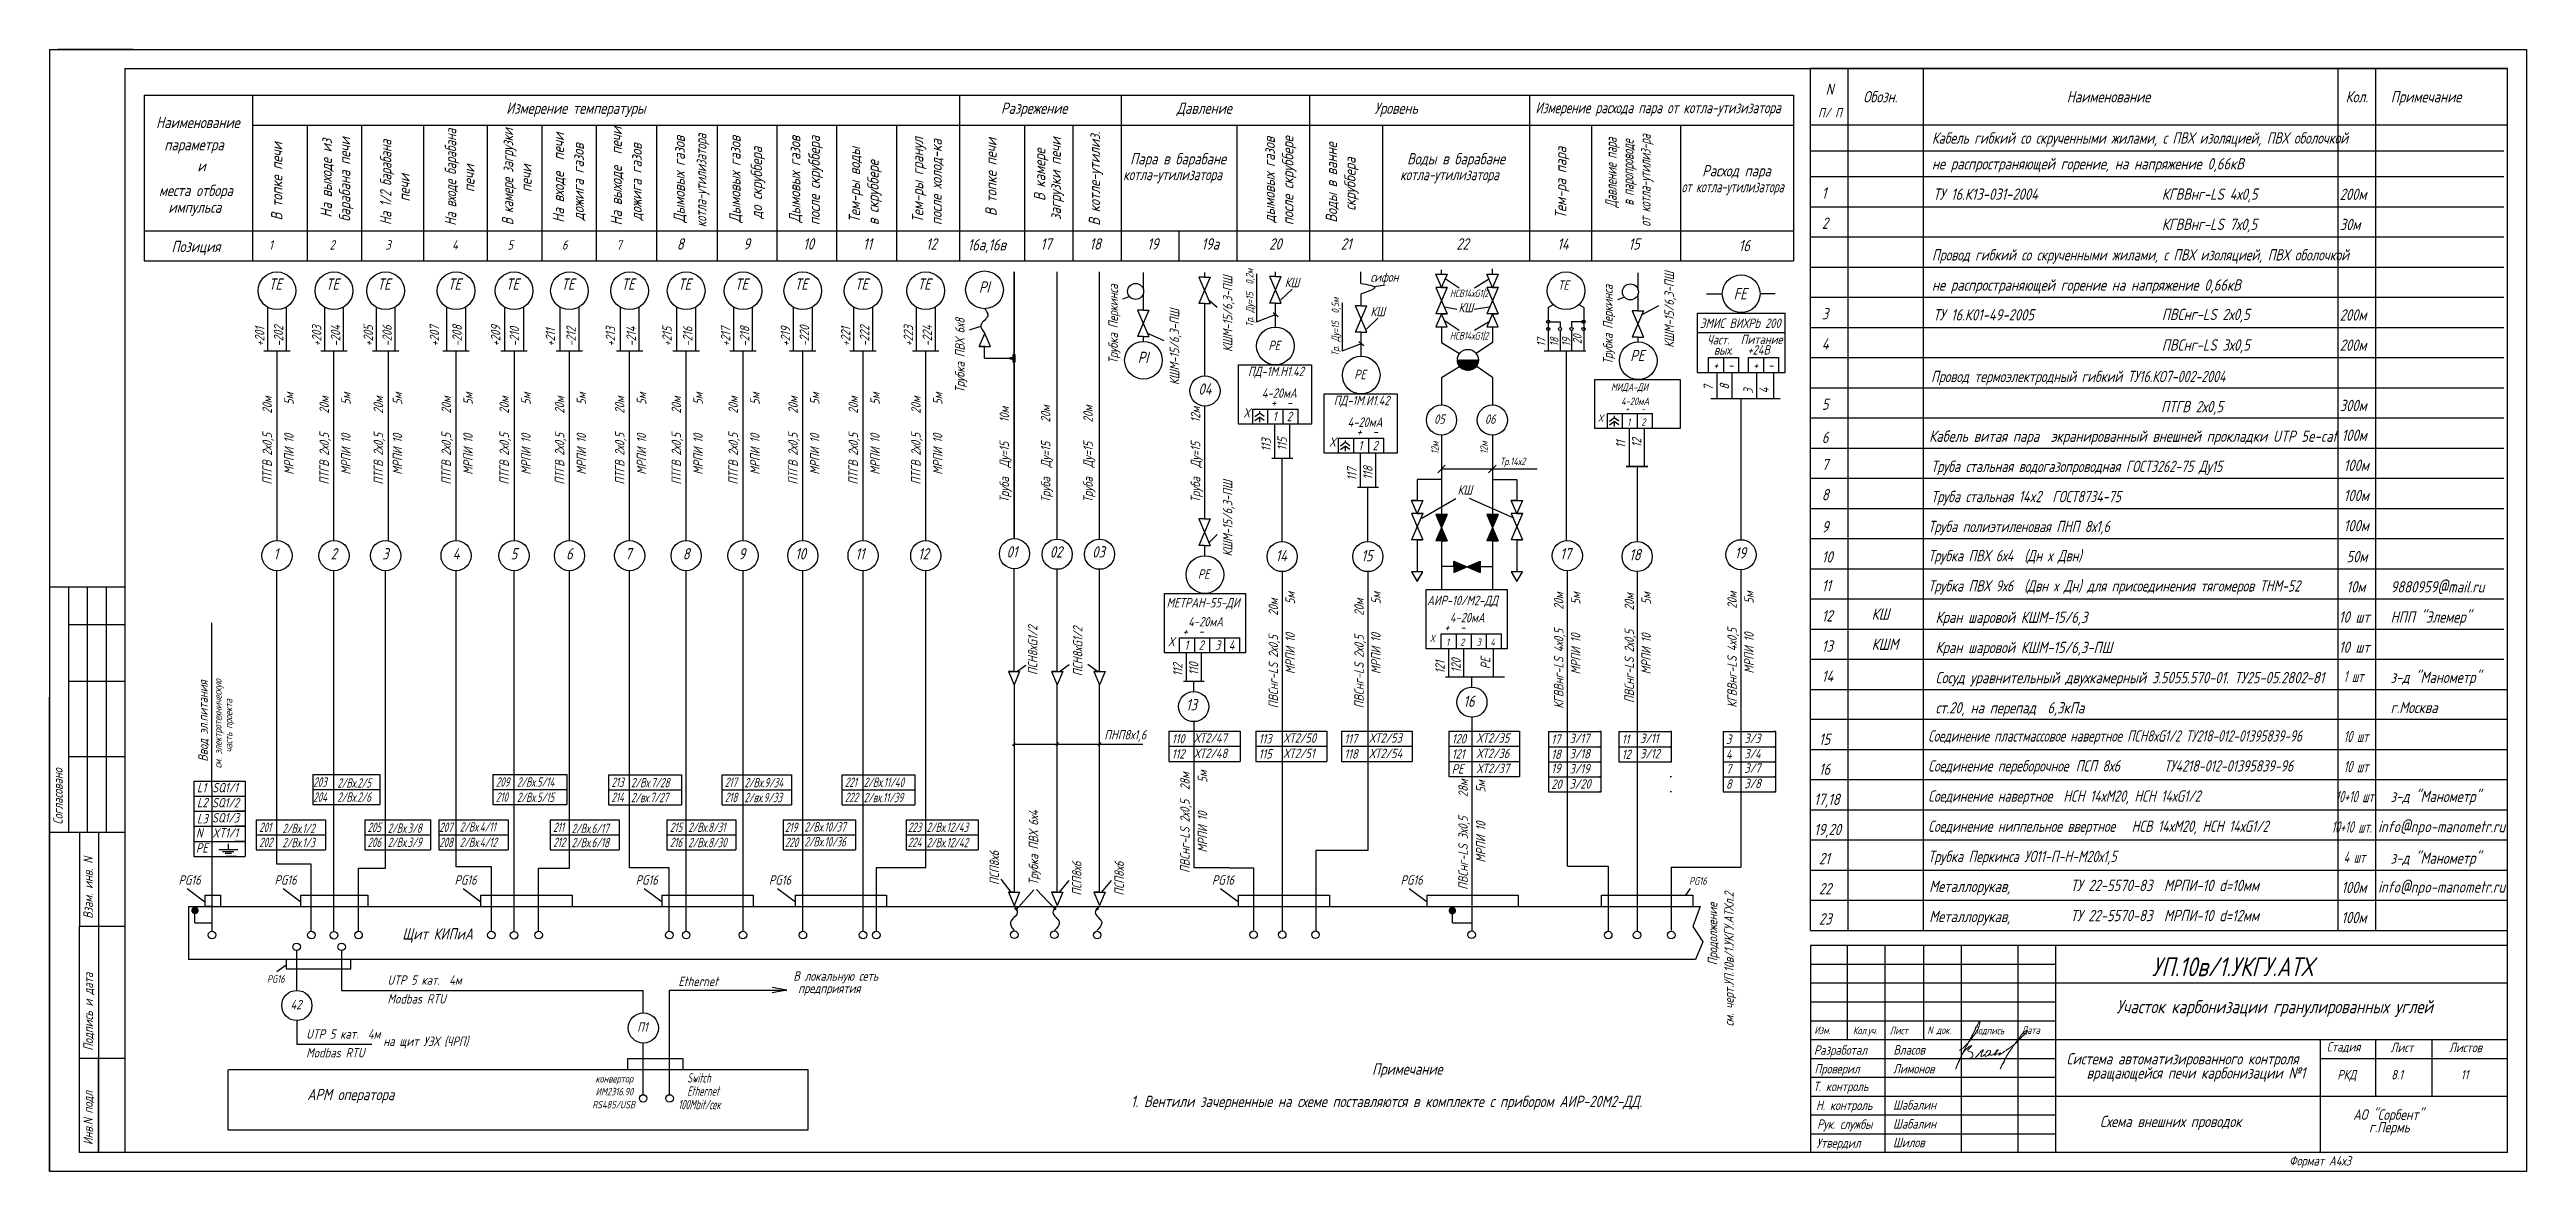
# Model space of a CAD drawing. Header units: millimetres. Extents: x 1531 to 2189, y 3 to 301.
import ezdxf

# ---------------------------------------------------------------- set-up
doc = ezdxf.new("R2010")
doc.units = ezdxf.units.MM
for name, color, linetype, lineweight in [('MAIN', 7, 'Continuous', 50), ('Текст', 7, 'Continuous', 50), ('тонкие', 7, 'Continuous', 20)]:
    doc.layers.add(name, color=color, linetype=linetype, lineweight=lineweight)
for name, color, linetype in [('TEXT', 250, 'Continuous'), ('АСУТП', 7, 'Continuous'), ('проводка', 184, 'Continuous')]:
    doc.layers.add(name, color=color, linetype=linetype)
doc.styles.add('GOST тип А', font='GOST_A.TTF', dxfattribs={"oblique": 15})
doc.styles.get("Standard").update_dxf_attribs({"font": 'GOST_A.TTF', "width": 0.8, "oblique": 15, "height": 3})
doc.styles.add('АСУТП', font='GOST_A.TTF', dxfattribs={"oblique": 15})

msp = doc.modelspace()

# ---------------------------------------------------------------- texts
at = {"linetype": 'Continuous', "style": 'GOST тип А', "oblique": 15}
msp.add_text('16', height=3, dxfattribs=at).set_placement((1979.58, 247.47))
at = {"color": 7, "linetype": 'Continuous', "oblique": 15}
for s, height, p in [('PI', 3, (1777.95, 236.5)), ('КШ', 2.5, (1859.1, 237.96)), ('сифон', 2.5, (1881.85, 239.39)), ('FE', 3, (1978.23, 234.72)), ('КШ', 2.5, (1881.85, 230.25)), ('КШ', 2.5, (1905.21, 231.27)), ('РЕ', 2.5, (1854.77, 221.27)), ('PI', 3, (1820.1, 217.83)), ('РЕ', 3, (1950.78, 218.34)), ('04', 3, (1836.18, 209.44)), ('ПД-1М.Н1.42', 2.5, (1849.34, 214.37)), ('4-20мА', 2.5, (1853.03, 208.62)), ('РЕ', 2.5, (1877.52, 213.56)), ('МИДА-ДИ', 2, (1945.66, 210.45)), ('X', 2.5, (1848.08, 203.37)), ('+', 2.5, (1855.41, 206.12)), ('1', 2.5, (1855.9, 202.42)), ('1', 2.5, (1855.9, 202.42)), ('2', 2.5, (1859.65, 202.42)), ('2', 2.5, (1859.65, 202.42)), ('-', 2.5, (1859.66, 206.12)), ('ПД-1М.И1.42', 2.5, (1872.09, 206.66)), ('05', 2.5, (1898.71, 201.72)), ('06', 2.5, (1912.21, 201.72)), ('X', 2, (1942.16, 202.2)), ('4-20мА', 2, (1948.36, 206.7)), ('+', 1.5, (1949.49, 204.95)), ('-', 1.5, (1953.74, 204.95)), ('-', 1.5, (1953.74, 204.95)), ('X', 2.5, (1870.83, 195.66)), ('4-20мА', 2.5, (1875.78, 200.91)), ('+', 2.5, (1878.16, 198.41)), ('1', 2.5, (1878.65, 194.71)), ('1', 2.5, (1878.65, 194.71)), ('2', 2.5, (1882.4, 194.71)), ('2', 2.5, (1882.4, 194.71)), ('-', 2.5, (1882.41, 198.41)), ('1', 1.92, (1949.98, 201.25)), ('1', 1.92, (1949.98, 201.25)), ('2', 1.92, (1953.73, 201.25)), ('2', 1.92, (1953.73, 201.25)), ('Кабель витая пара  экранированный внешней прокладки UTP 5e-cat', 3, (2030.13, 196.94)), ('100м', 3, (2139.58, 197.19)), ('Тр.14х2', 2, (1916.19, 190.76)), ('КШ', 2.5, (1904.96, 182.94)), ('14', 3, (1856.68, 165.27)), ('15', 3, (1879.43, 165.27)), ('РЕ', 2.5, (1836.05, 160.64)), ('МЕТРАН-55-ДИ', 2.5, (1827.73, 153.03)), ('АИР-10/М2-ДД', 2.5, (1896.89, 153.63)), ('4-20мА', 2.5, (1902.91, 149.07)), ('X', 2.5, (1828.08, 142.74)), ('+', 2.5, (1831.98, 145.49)), ('4-20мА', 2.5, (1833.47, 147.99)), ('-', 2.5, (1836.23, 145.49)), ('X', 2, (1897.52, 143.82)), ('+', 2.5, (1901.42, 146.57)), ('1', 1.92, (1901.91, 142.87)), ('2', 1.92, (1905.66, 142.87)), ('-', 2.5, (1905.67, 146.57)), ('3', 1.92, (1910.02, 142.87)), ('4', 1.92, (1913.67, 142.87)), ('1', 2.5, (1832.47, 141.79)), ('2', 2.5, (1836.22, 141.79)), ('3', 2.5, (1840.58, 141.79)), ('4', 2.5, (1844.23, 141.79)), ('16', 3, (1906.51, 126.66)), ('ПНП8х1,6', 2.5, (1811.21, 118.02)), ('110', 2.5, (1829.11, 116.95)), ('ХТ2/47', 2.5, (1835, 117.16)), ('113', 2.5, (1852.16, 116.95)), ('ХТ2/50', 2.5, (1858.75, 117.16)), ('117', 2.5, (1874.91, 116.95)), ('ХТ2/53', 2.5, (1881.5, 117.16)), ('120', 2.5, (1903.43, 116.95)), ('ХТ2/35', 2.5, (1910.02, 117.16)), ('17', 2.5, (1929.82, 116.84)), ('3/17', 2.5, (1934.67, 117.06)), ('11', 2.5, (1948.53, 116.84)), ('3/11', 2.5, (1953.38, 117.06)), ('3', 2.5, (1976.19, 116.84)), ('3/3', 2.5, (1981.05, 117.06)), ('112', 2.5, (1829.11, 112.95)), ('ХТ2/48', 2.5, (1835, 113.09)), ('115', 2.5, (1852.16, 112.95)), ('ХТ2/51', 2.5, (1858.75, 113.09)), ('118', 2.5, (1874.91, 112.95)), ('ХТ2/54', 2.5, (1881.5, 113.09)), ('121', 2.5, (1903.43, 112.95)), ('ХТ2/36', 2.5, (1910.02, 113.09)), ('18', 2.5, (1929.82, 112.84)), ('3/18', 2.5, (1934.67, 112.99)), ('12', 2.5, (1948.53, 112.84)), ('3/12', 2.5, (1953.38, 112.99)), ('4', 2.5, (1976.19, 112.84)), ('3/4', 2.5, (1981.05, 112.99)), ('L1', 2.5, (1570.43, 103.99)), ('SQ1/1', 2.5, (1574.49, 103.99)), ('PE', 2.5, (1903.43, 108.95)), ('ХТ2/37', 2.5, (1910.02, 109.09)), ('20', 2.5, (1929.82, 104.92)), ('19', 2.5, (1929.82, 109.11)), ('3/19', 2.5, (1934.67, 108.99)), ('3/20', 2.5, (1934.67, 104.99)), ('8', 2.5, (1976.19, 104.95)), ('7', 2.5, (1976.19, 108.95)), ('3/7', 2.5, (1981.05, 109.16)), ('3/8', 2.5, (1981.05, 105.09)), ('L2', 2.5, (1570.43, 100.03)), ('SQ1/2', 2.5, (1574.41, 99.99)), ('N', 2.5, (1570.18, 92)), ('L3', 2.5, (1570.43, 95.75)), ('SQ1/3', 2.5, (1574.41, 95.99)), ('XT1/1', 2.5, (1574.49, 92)), ('PE', 2.5, (1570.18, 88)), ('PG16', 2.5, (1565.57, 79.5)), ('PG16', 2.5, (1591.03, 79.5)), ('PG16', 2.5, (1638.8, 79.5)), ('PG16', 2.5, (1686.87, 79.5)), ('PG16', 2.5, (1722.23, 79.5)), ('PG16', 2.5, (1839.81, 79.5)), ('PG16', 2.5, (1889.86, 79.5)), ('PG16', 2, (1966.4, 79.5)), ('Металлорукав,', 3, (2030.13, 77.57)), ('ТУ 22-5570-83  МРПИ-10 d=10мм', 3, (2067.63, 77.82)), ('Металлорукав,', 3, (2030.13, 69.57)), ('ТУ 22-5570-83  МРПИ-10 d=12мм', 3, (2067.63, 69.82)), ('PG16', 2, (1589.01, 53.5)), ('Ethernet', 2.5, (1698.18, 52.62)), ('В локальную сеть', 2.5, (1728.7, 54.03)), (' предприятия', 2.5, (1728.7, 50.78))]:
    msp.add_text(s, height=height, dxfattribs=at).set_placement(p)
for s, height, p in [('Трубка Перкинса', 2.5, (1814.82, 217.65)), ('КШМ-15/6,3-ПШ', 2.5, (1845.2, 220.77)), ('Тр. Ду=15  0,2м', 2, (1850.79, 227.39)), ('Трубка Перкинса', 2.5, (1946.11, 217.51)), ('КШМ-15/6,3-ПШ', 2.5, (1962.38, 221.89)), ('Трубка ПВХ 6х8  ', 2.5, (1774.15, 209.97)), ('КШМ-15/6,3-ПШ', 2.5, (1831.09, 211.99)), ('Тр. Ду=15  0,5м', 2, (1873.54, 219.68)), ('113', 2.5, (1855.41, 194.37)), ('115', 2.5, (1859.66, 194.62)), ('  12м', 2, (1899.96, 191.62)), ('  12м', 2, (1912.97, 191.68)), ('11', 2.5, (1949.49, 195.26)), ('12', 2.5, (1953.74, 195.51)), ('118', 2.5, (1882.41, 186.91)), ('КШМ-15/6,3-ПШ', 2.5, (1845.2, 166.54)), ('117', 2.5, (1878.16, 186.66)), ('112', 2.5, (1831.95, 134.78)), ('110', 2.5, (1836.2, 135.03)), ('121', 2.5, (1901.54, 135.49)), ('120', 2.5, (1905.79, 135.74)), ('РЕ', 2.5, (1913.63, 136.66)), ('Ввод эл.питания', 2.5, (1573.3, 112.13)), ('см. электротехническую ', 2, (1576.97, 110.38)), (' часть проекта', 2, (1579.81, 113.52))]:
    msp.add_text(s, height=height, rotation=90, dxfattribs=at).set_placement(p)
for s, height, width, p in [('НСВ14хG1|2', 2, 0.8, (1902.92, 235.31)), ('НСВ14хG1|2', 2, 0.8, (1902.92, 224.06)), ('203', 2.5, 0.85, (1601.29, 105.48)), ('2/Вх.2/5', 2.5, 0.85, (1607.67, 105.23)), ('209', 2.5, 0.85, (1649.73, 105.48)), ('2/Вх.5/14', 2.5, 0.85, (1655.33, 105.48)), ('213', 2.5, 0.85, (1680.4, 105.42)), ('2/Вх.7/28', 2.5, 0.85, (1685.61, 105.32)), ('217', 2.5, 0.85, (1710.5, 105.42)), ('2/Вх.9/34', 2.5, 0.85, (1715.71, 105.32)), ('221', 2.5, 0.85, (1742.35, 105.42)), ('2/Вх.11/40', 2.5, 0.85, (1747.36, 105.42)), ('204', 2.5, 0.85, (1601.29, 101.48)), ('2/Вх.2/6', 2.5, 0.85, (1607.67, 101.48)), ('210', 2.5, 0.85, (1649.73, 101.48)), ('2/Вх.5/15', 2.5, 0.85, (1655.33, 101.43)), ('214', 2.5, 0.85, (1680.4, 101.42)), ('2/вх.7/27', 2.5, 0.85, (1685.61, 101.37)), ('218', 2.5, 0.85, (1710.5, 101.42)), ('2/вх.9/33', 2.5, 0.85, (1715.71, 101.37)), ('222', 2.5, 0.85, (1742.35, 101.42)), ('2/вх.11/39', 2.5, 0.85, (1747.36, 101.37)), ('201', 2.5, 0.85, (1586.94, 93.48)), ('2/Вх.1/2', 2.5, 0.85, (1593.11, 93.18)), ('205', 2.5, 0.85, (1615.7, 93.48)), ('2/Вх.3/8', 2.5, 0.85, (1621.03, 93.25)), ('207', 2.5, 0.85, (1634.72, 93.48)), ('2/Вх.4/11', 2.5, 0.85, (1640.17, 93.58)), ('211', 2.5, 0.85, (1664.95, 93.48)), ('2/Вх.6/17', 2.5, 0.85, (1669.85, 93.17)), ('215', 2.5, 0.85, (1695.92, 93.48)), ('2/Вх.8/31', 2.5, 0.85, (1700.78, 93.48)), ('219', 2.5, 0.85, (1726.45, 93.48)), ('2/Вх.10/37', 2.5, 0.85, (1731.62, 93.59)), ('2/Вх.10/36', 2.5, 0.85, (1731.62, 89.64)), ('223', 2.5, 0.85, (1759.08, 93.48)), ('2/Вх.12/43', 2.5, 0.85, (1764.04, 93.48)), ('202', 2.5, 0.85, (1586.94, 89.48)), ('2/Вх.1/3', 2.5, 0.85, (1593.11, 89.43)), ('206', 2.5, 0.85, (1615.7, 89.48)), ('2/Вх.3/9', 2.5, 0.85, (1621.03, 89.5)), ('208', 2.5, 0.85, (1634.72, 89.48)), ('2/Вх.4/12', 2.5, 0.85, (1640.17, 89.49)), ('212', 2.5, 0.85, (1664.95, 89.48)), ('2/Вх.6/18', 2.5, 0.85, (1669.85, 89.43)), ('216', 2.5, 0.85, (1695.92, 89.48)), ('2/Вх.8/30', 2.5, 0.85, (1700.78, 89.43)), ('220', 2.5, 0.85, (1726.45, 89.48)), ('224', 2.5, 0.85, (1759.08, 89.48)), ('2/Вх.12/42', 2.5, 0.85, (1764.04, 89.43))]:
    msp.add_text(s, height=height, dxfattribs=dict(at, width=width)).set_placement(p)
at = {"linetype": 'Continuous', "oblique": 15}
for s, height, p in [('УП.10в/1.УКГУ.АТХ', 5, (2089.24, 55.24)), ('Участок карбонизации гранулированных углей', 3.5, (2079.82, 45.41)), ('Система автоматизированного контроля', 3, (2066.57, 31.85)), ('вращающейся печи карбонизации №1', 3, (2071.91, 28.08))]:
    msp.add_text(s, height=height, dxfattribs=at).set_placement(p)
at = {"color": 0, "linetype": 'Continuous', "oblique": 15}
for s, height, p in [('Изм.', 2, (1999.63, 39.94)), ('N док.', 2, (2029.63, 39.94)), ('Дата', 2, (2054.63, 39.94)), ('Разработал', 2.5, (1999.54, 34.4)), ('Власов', 2.5, (2020.63, 34.46)), ('Стадия', 2.5, (2135.63, 35.27)), ('Лист', 2.5, (2152.56, 35.09)), ('Листов ', 2.5, (2168.07, 35.09)), ('Проверил', 2.5, (1999.69, 29.44)), ('Т. контроль', 2.5, (1999.38, 24.75)), ('Лимонов', 2.5, (2020.53, 29.44)), ('Н. контроль', 2.5, (2000.1, 19.75)), ('Шабалин', 2.5, (2020.53, 19.84)), ('АО "Сорбент"', 2.8, (2142.62, 17.14)), ('Рук. службы', 2.5, (2000.38, 14.75)), ('Шабалин', 2.5, (2020.53, 14.84)), ('г.Пермь', 2.8, (2146.86, 13.8)), ('Утвердил', 2.5, (2000.19, 9.74)), ('Шилов', 2.5, (2020.53, 9.89))]:
    msp.add_text(s, height=height, dxfattribs=at).set_placement(p)
at = {"color": 7, "oblique": 15}
for s, p in [('Кол.уч.', (2009.88, 39.84)), ('Лист', (2019.63, 39.84)), ('Подпись', (2041.63, 39.84))]:
    msp.add_text(s, height=2, dxfattribs=at).set_placement(p)
at = {"layer": 'MAIN', "color": 7, "linetype": 'Continuous', "lineweight": -3, "oblique": 15}
for s, height, p in [('N', 3, (2002.63, 288.97)), ('Обозн.', 3, (2012.63, 286.97)), ('Наименование', 3, (2066.63, 286.97)), ('Кол.', 3, (2140.63, 286.97)), ('Примечание', 3, (2152.63, 286.97)), ('Наименование', 3, (1559.59, 280.15)), ('Измерение температуры ', 3, (1652.5, 283.92)), ('Разрежение', 3, (1783.8, 283.92)), ('Давление', 3, (1830.42, 283.92)), ('Уровень', 3, (1882.88, 283.92)), ('П/ П', 2.5, (2000.63, 282.97)), ('параметра', 3, (1561.78, 274.25)), ('и', 3, (1570.55, 268.63)), ('Пара в барабане ', 3, (1818.08, 270.52)), ('Воды в барабане', 3, (1891.57, 270.52)), ('Расход пара', 3, (1969.88, 267.34)), ('не распространяющей горение, на напряжение 0,66кВ  ', 3, (2030.86, 269.19)), ('места отбора', 3, (1560.35, 262.11)), ('1', 3, (2001.63, 261.43)), ('ТУ 16.К13-031-2004', 3, (2031.18, 261.13)), ('КГВВнг-LS 4х0,5', 3, (2091.86, 261.13)), ('200м', 3, (2139.06, 261.09)), ('импульса', 3, (1562.85, 257.67)), ('2', 3, (2001.63, 253.43)), ('Позиция', 3, (1563.68, 247.25)), ('КГВВнг-LS 7х0,5', 3, (2091.86, 253.13)), ('30м', 3, (2139.06, 253.09)), ('ТЕ', 3, (1589.52, 237.26)), ('ТЕ', 3, (1604.65, 237.26)), ('ТЕ', 3, (1618.34, 237.26)), ('ТЕ', 3, (1637.04, 237.26)), ('ТЕ', 3, (1652.43, 237.26)), ('ТЕ', 3, (1667.14, 237.26)), ('ТЕ', 3, (1683.1, 237.26)), ('ТЕ', 3, (1698.11, 237.26)), ('ТЕ', 3, (1713.2, 237.26)), ('ТЕ', 3, (1729.06, 237.26)), ('ТЕ', 3, (1745.05, 237.26)), ('ТЕ', 3, (1761.68, 237.26)), ('ТЕ', 2.5, (1931.61, 237.26)), ('не распространяющей горение на напряжение 0,66кВ', 3, (2030.86, 237.03)), ('3', 3, (2001.63, 229.43)), ('ТУ 16.К01-49-2005', 3, (2031.18, 229.13)), ('ПВСнг-LS 2х0,5', 3, (2091.86, 229.23)), ('200м', 3, (2139.06, 229.09)), ('4', 3, (2001.63, 221.43)), ('ПВСнг-LS 3х0,5', 3, (2091.86, 221.13)), ('200м', 3, (2139.06, 221.09)), ('5', 3, (2001.63, 205.43)), ('ПТГВ 2х0,5', 3, (2091.63, 204.78)), ('300м', 3, (2139.06, 205.09)), ('6', 3, (2001.63, 196.63)), ('7', 3, (2001.63, 189.43)), ('100м', 3, (2140.13, 189.22)), ('8', 3, (2001.63, 181.43)), ('100м', 3, (2140.13, 181.22)), ('9', 3, (2001.63, 172.93)), ('100м', 3, (2140.13, 173.22)), ('1', 3, (1590.77, 165.76)), ('2', 3, (1605.9, 165.76)), ('3', 3, (1619.58, 165.76)), ('4', 3, (1638.29, 165.76)), ('5', 3, (1653.67, 165.76)), ('6', 3, (1668.38, 165.76)), ('7', 3, (1684.05, 165.76)), ('8', 3, (1699.35, 165.76)), ('9', 3, (1714.15, 165.76)), ('10', 3, (1729.16, 165.76)), ('11', 3, (1745.14, 165.76)), ('12', 3, (1761.78, 165.76)), ('01', 3, (1785.27, 166.27)), ('02', 3, (1796.74, 166.27)), ('03', 3, (1807.99, 166.27)), ('17', 3, (1932.17, 165.76)), ('18', 3, (1950.52, 165.53)), ('19', 3, (1978.51, 166)), ('10', 3, (2001.63, 164.93)), ('50м', 3, (2140.86, 165)), ('11', 3, (2001.63, 157.3)), ('10м', 3, (2140.86, 157)), ('9880959@mail.ru', 3, (2152.56, 157)), ('12', 3, (2001.63, 149.3)), ('КШ', 3, (2014.87, 149.77)), ('Кран шаровой КШМ-15/6,3', 3, (2031.81, 148.92)), ('10 шт', 3, (2138.84, 149)), ('НПП "Элемер"', 3, (2152.56, 149)), ('КШМ', 3, (2014.87, 141.77)), ('13', 3, (2001.63, 141.3)), ('Кран шаровой КШМ-15/6,3-ПШ', 3, (2031.81, 140.92)), ('10 шт', 3, (2138.84, 141)), ('14', 3, (2001.63, 133.3)), ('Сосуд уравнительный двухкамерный 3.5055.570-01. ТУ25-05.2802-81', 3, (2031.81, 132.92)), ('з-д "Манометр"', 3, (2152.56, 133)), ('13', 3, (1832.89, 125.74)), ('ст.20, на перепад  6,3кПа', 3, (2031.81, 124.92)), ('г.Москва', 3, (2152.56, 125)), ('15', 3, (2000.86, 116.58)), ('16', 3, (2000.86, 108.64)), ('17,18', 3, (1999.58, 100.64)), ('з-д "Манометр"', 3, (2152.56, 101.41)), ('19,20', 3, (1999.58, 92.64)), ('info@npo-manometr.ru', 3, (2149.24, 93.41)), ('21', 3, (2000.86, 84.93)), ('з-д "Манометр"', 3, (2152.56, 85.06)), ('22', 3, (2000.86, 76.93)), ('100м', 3, (2139.51, 77.29)), ('info@npo-manometr.ru', 3, (2149.24, 77.41)), ('Щит КИПиА ', 3, (1624.93, 64.96)), ('23', 3, (2000.86, 68.93)), ('100м', 3, (2139.51, 69.29)), ('42', 2.5, (1595.28, 46.47)), ('П1', 2.5, (1687.25, 40.51)), ('Примечание', 3, (1882.28, 29.12)), ('АРМ оператора', 3, (1599.69, 22.36)), ('1. Вентили зачерненные на схеме поставляются в комплекте с прибором АИР-20М2-ДД.', 3, (1818.28, 20.54))]:
    msp.add_text(s, height=height, dxfattribs=at).set_placement(p)
for s, width, p in [('Измерение расхода пара от котла-утизизатора ', 0.9, (1925.63, 284.07)), ('Кабель гибкий со скрученными жилами, с ПВХ изоляцией, ПВХ оболочкой', 0.95, (2030.86, 276.02)), ('котла-утилизатора ', 0.9, (1816.23, 266.32)), ('котла-утилизатора ', 0.9, (1889.72, 266.32)), ('от котла-утилизатора', 0.8, (1964.42, 263.11)), ('Провод гибкий со скрученными жилами, с ПВХ изоляцией, ПВХ оболочкой', 0.95, (2030.86, 245.03)), ('Провод термоэлектродный гибкий ТУ16.КО7-002-2004', 0.95, (2030.63, 212.78)), ('Труба стальная водогазопроводная ГОСТ3262-75 Ду15', 0.95, (2030.63, 188.94)), ('Труба стальная 14x2  ГОСТ8734-75 ', 0.95, (2030.63, 180.94)), ('Труба полиэтиленовая ПНП 8х1,6', 0.95, (2029.86, 173)), ('Трубка ПВХ 6х4  (Дн х Двн)', 0.95, (2029.86, 165.25)), ('Трубка ПВХ 9х6  (Двн х Дн) для присоединения тягомеров ТНМ-52', 0.95, (2029.86, 157.25)), (' 1 шт', 0.8, (2138.86, 133.25)), ('Соединение пластмассовое навертное ПСН8хG1/2 ТУ218-012-01395839-96', 0.9, (2029.86, 117.45)), (' 10 шт', 0.8, (2138.86, 117.31)), ('Соединение переборочное', 0.95, (2029.86, 109.51)), ('ПСП 8х6        ТУ4218-012-01395839-96', 0.95, (2069, 109.51)), (' 10 шт', 0.8, (2138.86, 109.31)), ('Соединение навертное  НСН 14хМ20, НСН 14хG1/2 ', 0.95, (2029.86, 101.51)), (' 10+10 шт', 0.8, (2136.68, 101.37)), ('Соединение ниппельное ввертное   НСВ 14хМ20, НСН 14хG1/2 ', 0.95, (2029.86, 93.51)), ('10+10 шт.', 0.8, (2136.85, 93.31)), ('Трубка Перкинса УО11-П-Н-М20х1,5', 0.95, (2029.86, 85.51)), (' 4 шт', 0.8, (2138.86, 85.31))]:
    msp.add_text(s, height=3, dxfattribs=dict(at, width=width)).set_placement(p)
for s, height, p in [('В топке печи', 3, (1593.1, 255.64)), ('На выходе из', 3, (1606.24, 256.39)), ('барабана печи', 3, (1611.11, 255.32)), ('На входе  печи', 3, (1667.84, 255.06)), ('дожига газов', 3, (1673.12, 255.64)), ('На выходе  печи', 3, (1683.21, 254.32)), ('дожига газов', 3, (1688.49, 255.64)), ('Дымовых газов', 3, (1699.91, 255.06)), ('Дымовых газов', 3, (1714.69, 255.06)), ('Дымовых газов', 3, (1730.56, 255.06)), ('после скруббера', 3, (1735.74, 254.41)), ('Тем-ры гранул', 3, (1763.18, 255.06)), ('после холод-ка', 3, (1768.1, 254.41)), ('В топке печи ', 3, (1782.64, 256.8)), ('загрузки печи', 3, (1799.71, 255.78)), ('В котле-утилиз. ', 3, (1810.1, 254.25)), ('дымовых газов', 3, (1856.49, 255.06)), ('после скруббере', 3, (1861.41, 254.41)), ('Воды в ванне ', 3, (1872.99, 255.06)), ('печи', 3, (1644.1, 263.17)), ('печи', 3, (1659.24, 263.17)), ('до скруббера', 3, (1720.41, 256.08)), ('Тем-ры воды ', 3, (1746.43, 255.06)), ('в скруббере', 3, (1751.35, 254.41)), ('В камере ', 3, (1795.56, 260.8)), ('скруббера', 3, (1877.91, 258.25)), ('Тем-ра пара', 3, (1933.83, 256.18)), ('печи', 3, (1626.89, 260.66)), ('+201', 2.5, (1588.33, 222.25)), ('-202', 2.5, (1593.33, 222.25)), ('+203', 2.5, (1603.46, 222.25)), ('-204', 2.5, (1608.46, 222.25)), ('+205', 2.5, (1617.15, 222.25)), ('-206', 2.5, (1622.15, 222.25)), ('+207', 2.5, (1634.71, 222.25)), ('-208', 2.5, (1640.71, 222.25)), ('+209', 2.5, (1650.94, 222.25)), ('-210', 2.5, (1655.94, 222.25)), ('+211', 2.5, (1665.45, 222.25)), ('-212', 2.5, (1670.95, 222.25)), ('+213', 2.5, (1681.41, 222.25)), ('-214', 2.5, (1686.91, 222.25)), ('+215', 2.5, (1696.42, 222.25)), ('-216', 2.5, (1701.92, 222.25)), ('+217', 2.5, (1711.98, 222.25)), ('-218', 2.5, (1717.01, 222.25)), ('+219', 2.5, (1727.85, 222.25)), ('-220', 2.5, (1732.88, 222.25)), ('+221', 2.5, (1743.83, 222.25)), ('-222', 2.5, (1748.87, 222.25)), ('+223', 2.5, (1760.47, 222.25)), ('-224', 2.5, (1765.5, 222.25)), ('17', 2.3, (1928.31, 222.25)), ('18', 2.3, (1931.76, 222.25)), ('19', 2.3, (1934.95, 222.25)), ('20', 2.3, (1937.88, 222.89)), ('Труба  Ду=15    10м', 2.5, (1785.93, 180.84)), ('Труба  Ду=15    20м', 2.5, (1796.91, 180.84)), ('Труба  Ду=15    20м', 2.5, (1808.15, 180.84)), ('Труба  Ду=15    12м', 2.5, (1836.67, 180.84)), ('ПВСнг-LS 2х0,5    20м', 2.5, (1857.32, 126.28, 124.48)), ('ПВСнг-LS 2х0,5    20м', 2.5, (1880.07, 126.28, 124.48)), ('КГВВнг-LS 4х0,5    20м', 2.5, (1933.07, 126.18, 124.48)), ('ПВСнг-LS 2х0,5    20м', 2.5, (1951.78, 127.7, 124.48)), ('КГВВнг-LS 4х0,5    20м', 2.5, (1979.07, 126.42, 124.48)), ('ПСН8хG1/2', 2.5, (1793.46, 135.11)), ('ПСН8хG1/2', 2.5, (1805.42, 134.79)), ('Согласовано', 2.5, (1534.79, 95.47)), ('ПВСнг-LS 2х0,5  28м', 2.5, (1833.86, 82.63, 124.48)), ('ПВСнг-LS 3х0,5    28м', 2.5, (1907.69, 78.14, 124.48)), ('Трубка ПВХ 6х4', 2.5, (1793.69, 79.42)), ('Взам. инв. N', 2.5, (1542.79, 70.47)), ('ПСП8х6', 2.5, (1783.28, 79.43)), ('ПСП8х6', 2.5, (1805.17, 76.61)), ('ПСП8х6', 2.5, (1816.42, 76.61)), ('Продолжение', 2.5, (1973.88, 58.15, 124.48)), ('см. черт.УП.10в/1.УКГУ.АТХл.2', 2.5, (1978.24, 41.95, 124.48)), ('Подпись и дата', 2.5, (1542.84, 35.47)), ('Инв.N подл', 2.5, (1542.79, 10.47))]:
    msp.add_text(s, height=height, rotation=90, dxfattribs=at).set_placement(p)
for s, width, p in [('На 1/2 барабана ', 0.9, (1622.01, 254.46)), ('На входе барабана ', 0.9, (1639.23, 254.26)), ('В камере загрузки', 0.9, (1654.37, 254.41)), ('котла-утилизатора', 0.85, (1705.63, 253.87)), ('Давление пара', 0.8, (1947.2, 259.08)), ('в паропроводе  ', 0.8, (1951.69, 259.6)), ('от котла-утилиз-ра', 0.8, (1956.21, 253.98))]:
    msp.add_text(s, height=3, rotation=90, dxfattribs=dict(at, width=width)).set_placement(p)
at = {"layer": 'MAIN', "color": 0, "linetype": 'Continuous', "lineweight": -3, "oblique": 15}
for s, height, p in [('1', 2.5, (1589.55, 247.92)), ('2', 2.5, (1605.62, 247.92)), ('3', 2.5, (1620.44, 247.92)), ('4', 2.5, (1638.13, 247.92)), ('5', 2.5, (1652.85, 247.92)), ('6', 2.5, (1667.29, 247.92)), ('7', 2.5, (1681.75, 247.92)), ('8', 3, (1697.78, 247.92)), ('9', 3, (1715.42, 247.92)), ('10', 3, (1731.29, 247.92)), ('11', 3, (1747.16, 247.92)), ('12', 3, (1763.91, 247.92)), ('16a,16в', 3, (1774.96, 247.7)), ('17', 3, (1794.3, 247.92)), ('18', 3, (1807.28, 247.92)), ('19', 3, (1822.6, 247.92)), ('19а', 3, (1837, 247.92)), ('20', 3, (1854.98, 247.92)), ('21', 3, (1873.96, 247.92)), ('22', 3, (1904.64, 247.92)), ('14', 3, (1931.43, 247.92)), ('15', 3, (1950.34, 247.92)), ('UTP 5 кат.  4м', 2.5, (1620.99, 52.96)), ('Modbas RTU', 2.5, (1620.99, 47.98)), ('UTP 5 кат.  4м', 2.5, (1599.42, 38.66)), ('на щит УЭХ (ЧРП)', 2.5, (1619.89, 36.73)), ('Modbas RTU', 2.5, (1599.42, 33.69))]:
    msp.add_text(s, height=height, dxfattribs=at).set_placement(p)
for s, p in [('ПТГВ 2х0,5    20м', (1590.31, 185.6)), ('МРПИ 10      5м', (1596.09, 188.21)), ('ПТГВ 2х0,5    20м', (1605.44, 185.6)), ('МРПИ 10      5м', (1611.21, 188.21)), ('ПТГВ 2х0,5    20м', (1619.82, 185.6)), ('МРПИ 10      5м', (1624.9, 188.21)), ('ПТГВ 2х0,5    20м', (1637.83, 185.6)), ('МРПИ 10      5м', (1643.61, 188.21)), ('ПТГВ 2х0,5    20м', (1653.21, 185.6)), ('МРПИ 10      5м', (1658.99, 188.21)), ('ПТГВ 2х0,5    20м', (1667.92, 185.6)), ('МРПИ 10      5м', (1673.7, 188.21)), ('ПТГВ 2х0,5    20м', (1683.88, 185.6)), ('МРПИ 10      5м', (1689.66, 188.21)), ('ПТГВ 2х0,5    20м', (1698.89, 185.6)), ('МРПИ 10      5м', (1704.67, 188.21)), ('ПТГВ 2х0,5    20м', (1713.98, 185.6)), ('МРПИ 10      5м', (1719.76, 188.21)), ('ПТГВ 2х0,5    20м', (1729.85, 185.6)), ('МРПИ 10      5м', (1735.63, 188.21)), ('ПТГВ 2х0,5    20м', (1745.84, 185.6)), ('МРПИ 10      5м', (1751.62, 188.21)), ('ПТГВ 2х0,5    20м', (1762.47, 185.6)), ('МРПИ 10      5м', (1768.25, 188.21)), ('МРПИ 10      5м', (1861.8, 135.35, 124.48)), ('МРПИ 10      5м', (1884.55, 135.35, 124.48)), ('МРПИ 10      5м', (1937.55, 135.25, 124.48)), ('МРПИ 10      5м', (1956.26, 135.25, 124.48)), ('МРПИ 10      5м', (1983.55, 135.49, 124.48)), ('МРПИ 10      5м', (1838.54, 88.02, 124.48)), ('МРПИ 10      5м', (1912.36, 85.36, 124.48))]:
    msp.add_text(s, height=2.5, rotation=90, dxfattribs=at).set_placement(p)
at = {"layer": 'TEXT', "color": 7, "linetype": 'Continuous', "lineweight": -3, "oblique": 15}
for s, height, p in [('Схема внешних проводок', 3, (2075.45, 15.22)), ('Формат А4х3', 2.5, (2125.63, 5.03))]:
    msp.add_text(s, height=height, dxfattribs=at).set_placement(p)
at = {"layer": 'АСУТП', "color": 7, "linetype": 'Continuous', "style": 'АСУТП', "oblique": 15}
for s, p in [('ЭМИС ВИХРЬ 200', (1969.3, 227.15)), ('Част.', (1971.19, 222.77)), ('Питание', (1980.09, 222.85)), ('+', (1972.76, 216.05)), ('вых.', (1972.98, 220.04)), ('-', (1976.76, 216.05)), ('+24В', (1981.89, 220.08)), ('+', (1983.37, 216.05)), ('-', (1987.37, 216.05))]:
    msp.add_text(s, height=2.5, dxfattribs=at).set_placement(p)
for s, p in [('7', (1972.79, 210.55)), ('8', (1977.04, 210.8)), ('3', (1983.31, 209.68)), ('4', (1987.56, 209.8))]:
    msp.add_text(s, height=2.5, rotation=90, dxfattribs=at).set_placement(p)
at = {"layer": 'Текст', "lineweight": -3, "oblique": 15}
for s, p in [('РКД', (2138.43, 27.86, 10)), ('8.1', (2152.72, 27.86, 10)), ('11', (2171.18, 27.86, 10))]:
    msp.add_text(s, height=2.5, dxfattribs=at).set_placement(p)
at = {"layer": 'тонкие', "color": 7, "linetype": 'Continuous', "oblique": 15}
for s, p in [('конвертор', (1676.18, 27.04)), ('RS485/USB', (1675.32, 20.18)), ('ИМ2316.90', (1676.23, 23.63))]:
    msp.add_text(s, height=2, dxfattribs=at).set_placement(p)
at = {"layer": 'тонкие', "color": 7, "linetype": 'Continuous', "oblique": 15, "width": 0.8}
for s, p in [('Switch', (1700.53, 27.02)), (' 100Mbit/сек', (1697.1, 19.95)), ('Ethernet ', (1700.53, 23.53))]:
    msp.add_text(s, height=2.5, dxfattribs=at).set_placement(p)

# ---------------------------------------------------------------- blocks, each defined once
blk = doc.blocks.new('Власов')
at = {"layer": 'проводка', "lineweight": 18}
for points in [[(-0.58, 2.47), (1.27, 4.07), (2.73, 5.82), (3.82, 7.33), (4.64, 9.02), (4.84, 10.28), (4.04, 8.93), (3.16, 7.2), (1.39, 3.86), (0.52, 2.26), (-1.55, -2.37), (-0.72, -0.35), (0.34, 1.8), (1.73, 3.31), (2.62, 3.78), (2.31, 3.3), (1.91, 2.96), (1.61, 2.44), (2.21, 2.21), (2.85, 1.83), (2.99, 1.4), (2.77, 0.75), (2.36, 0.49), (2.18, 0.43), (2.07, 0.4), (1.98, 0.4)], [(3.73, 0.66), (4.37, 1.39), (4.91, 2.01), (5.22, 2.29), (5.78, 2.66), (5.59, 2.28), (5.16, 1.05), (5.19, 0.9), (5.7, 1.1), (6.25, 1.38), (6.27, 1.2), (6.3, 1.02), (7.02, 1.21), (7.63, 2.13), (7.63, 2.52), (6.76, 2.22), (6.42, 1.7)]]:
    blk.add_spline(points, degree=3, dxfattribs=at)
for points, knots in [([(9.73, 1.6), (9.73, 1.6), (10.28, 1.61), (10.33, 1.73), (10.3, 1.95), (10.1, 1.88), (9.94, 1.44), (9.82, 1.2), (10.65, 1.75), (14.06, 4.01), (14.83, 4.98), (18.2, 8.2), (16.58, 7.61), (15.42, 5.89), (12.84, 2.54), (12.14, 1.35), (11.17, -0.37), (10.2, -2.51), (10.72, -1.41), (10.96, -1), (11.17, -0.6), (11.31, -0.38), (11.4, -0.29)], [5.202172, 5.202172, 5.202172, 5.202172, 5.207482, 5.981017, 6.074049, 6.477149, 7.534813, 8.416864, 10.873297, 16.080912, 19.105162, 21.731982, 23.469351, 25.755203, 29.311429, 34.513333, 38.416271, 38.862024, 39.053994, 43.961574, 49.897464, 51.239132, 51.239132, 51.239132, 51.239132]), ([(7.53, 1.66), (7.5, 1.54), (7.54, 1.28), (8.01, 1.24), (8.83, 1.57), (9.1, 2.08), (9.9, 2.69), (9.43, 2.64), (9.3, 2.52), (9.14, 2.21), (9.04, 1.25), (8.71, 1.13), (8.92, 1.39), (9.3, 1.54), (9.6, 1.6)], [0, 0, 0, 0, 0.614094, 1.118723, 1.807789, 3.045572, 4.744461, 5.191863, 5.576495, 6.389957, 8.441618, 9.345517, 10.182193, 10.758393, 10.758393, 10.758393, 10.758393])]:
    blk.add_open_spline(points, degree=3, knots=knots, dxfattribs=at)

# ---------------------------------------------------------------- hatches: boundary and pattern name
at = {"linetype": 'Continuous'}
h = msp.add_hatch(dxfattribs=at)
h.set_pattern_fill('ANSI31', style=0)
h.set_pattern_definition([(45, (1712.42879, -258.94702), (-0.088388348, 0.088388348), [])])
h.paths.add_polyline_path([(1910.51, 218.67, 0.004167), (1910.51, 218.71), (1904.91, 218.71, 0.004098), (1904.91, 218.67, 1)])
msp.add_hatch(color=7, dxfattribs=at).paths.add_polyline_path([(1910.51, 218.67, 0.003229), (1910.51, 218.7), (1904.91, 218.7, 0.003161), (1904.91, 218.67, 1)])
at = {"layer": 'MAIN', "linetype": 'Continuous', "lineweight": -3}
for points in [[(1568.91, 72.67, 1), (1570.91, 72.67, 1)], [(1902.59, 72.62, 1), (1904.59, 72.62, 1)]]:
    msp.add_hatch(color=7, dxfattribs=at).paths.add_polyline_path(points)

# ---------------------------------------------------------------- linework, layer by layer
at = {"color": 7, "linetype": 'Continuous'}
for p, q in [((1531.31, 300.97), (1531.31, 3.47)), ((1553.48, 300.97), (1533.48, 300.97)), ((1821.62, 237.25), (1821.62, 241.88)), ((1839.32, 240.63), (1836.32, 233.63)), ((1836.32, 240.63), (1839.32, 233.63)), ((1837.82, 240.63), (1836.32, 240.63)), ((1837.82, 240.63), (1839.32, 240.63)), ((1837.93, 240.63), (1837.93, 241.88)), ((1856.66, 240.75), (1855.16, 240.75)), ((1858.16, 233.75), (1855.16, 240.75)), ((1855.16, 233.75), (1858.16, 240.75)), ((1856.66, 240.75), (1856.66, 242)), ((1856.66, 240.75), (1858.16, 240.75)), ((1858.09, 234.57), (1861.06, 237.42)), ((1899.21, 241.44), (1902.21, 241.44)), ((1900.71, 237.94), (1899.21, 241.44)), ((1902.21, 237.91), (1899.21, 230.91)), ((1899.21, 237.91), (1902.21, 230.91)), ((1902.21, 237.91), (1899.21, 237.91)), ((1902.21, 237.91), (1899.21, 237.91)), ((1902.21, 237.91), (1899.21, 237.91)), ((1902.21, 237.91), (1899.21, 237.91)), ((1900.71, 241.44), (1900.71, 242.55)), ((1902.21, 241.44), (1900.71, 237.94)), ((1900.71, 237.91), (1902.21, 237.91)), ((1900.71, 237.91), (1902.21, 237.91)), ((1900.71, 237.91), (1902.21, 237.91)), ((1900.71, 237.91), (1902.21, 237.91)), ((1901.68, 240.3), (1905.43, 237.8)), ((1909.43, 237.8), (1913.18, 240.05)), ((1912.71, 241.41), (1915.71, 241.41)), ((1914.21, 237.91), (1912.71, 241.41)), ((1915.71, 237.91), (1912.71, 237.91)), ((1912.71, 237.91), (1915.71, 230.91)), ((1915.71, 237.91), (1912.71, 230.91)), ((1915.71, 237.91), (1912.71, 237.91)), ((1915.71, 237.91), (1912.71, 237.91)), ((1915.71, 237.91), (1912.71, 237.91)), ((1915.71, 237.91), (1912.71, 237.91)), ((1914.21, 241.41), (1914.21, 242.8)), ((1915.71, 241.41), (1914.21, 237.91)), ((1914.21, 237.91), (1915.71, 237.91)), ((1914.21, 237.91), (1915.71, 237.91)), ((1914.21, 237.91), (1915.71, 237.91)), ((1914.21, 237.91), (1915.71, 237.91)), ((1914.21, 237.91), (1915.71, 237.91)), ((1952.91, 237.11), (1952.91, 241.74)), ((1823, 231.85), (1820, 224.85)), ((1820, 231.85), (1823, 224.85)), ((1821.5, 231.85), (1820, 231.85)), ((1823, 231.85), (1820, 224.85)), ((1820, 231.85), (1823, 224.85)), ((1821.5, 231.85), (1820, 231.85)), ((1821.5, 231.85), (1823, 231.85)), ((1821.5, 231.85), (1823, 231.85)), ((1821.62, 231.85), (1821.62, 236.44)), ((1837.82, 233.63), (1836.32, 233.63)), ((1837.82, 233.63), (1839.32, 233.63)), ((1837.93, 214.44), (1837.93, 233.63)), ((1839.15, 234.46), (1841.16, 232.63)), ((1856.66, 233.75), (1855.16, 233.75)), ((1856.66, 227.33), (1856.66, 233.75)), ((1856.66, 233.75), (1858.16, 233.75)), ((1879.41, 233.04), (1877.91, 233.04)), ((1880.91, 226.04), (1877.91, 233.04)), ((1877.91, 226.04), (1880.91, 233.04)), ((1879.41, 233.04), (1879.41, 236.18)), ((1879.41, 233.04), (1880.91, 233.04)), ((1900.71, 230.91), (1899.21, 227.41)), ((1902.21, 230.91), (1899.21, 230.91)), ((1902.21, 227.41), (1900.71, 230.91)), ((1900.71, 230.91), (1902.21, 230.91)), ((1901.58, 232.78), (1904.81, 232.11)), ((1909.39, 232.11), (1913.37, 232.71)), ((1915.71, 230.91), (1912.71, 230.91)), ((1914.21, 230.91), (1912.71, 227.41)), ((1915.71, 230.91), (1912.71, 230.91)), ((1914.21, 230.91), (1915.71, 230.91)), ((1915.71, 227.41), (1914.21, 230.91)), ((1914.21, 230.91), (1915.71, 230.91)), ((1954.29, 231.71), (1951.29, 224.71)), ((1951.29, 231.71), (1954.29, 224.71)), ((1952.79, 231.71), (1951.29, 231.71)), ((1954.29, 231.71), (1951.29, 224.71)), ((1951.29, 231.71), (1954.29, 224.71)), ((1952.79, 231.71), (1951.29, 231.71)), ((1952.79, 231.71), (1954.29, 231.71)), ((1952.79, 231.71), (1954.29, 231.71)), ((1952.91, 231.71), (1952.91, 236.3)), ((1954.12, 230.84), (1958.34, 233.09)), ((1777.99, 222.21), (1779.49, 225.71)), ((1780.99, 222.21), (1779.49, 225.71)), ((1821.5, 224.85), (1820, 224.85)), ((1821.5, 224.85), (1820, 224.85)), ((1821.5, 224.85), (1823, 224.85)), ((1821.5, 224.85), (1823, 224.85)), ((1821.62, 223.58), (1821.62, 224.85)), ((1822.83, 225.68), (1827.05, 223.85)), ((1879.41, 226.04), (1877.91, 226.04)), ((1879.41, 219.62), (1879.41, 226.04)), ((1879.41, 226.04), (1880.91, 226.04)), ((1880.84, 226.86), (1883.81, 229.71)), ((1899.21, 227.41), (1902.21, 227.41)), ((1900.71, 227.41), (1900.71, 223.3)), ((1901.68, 229.05), (1905.43, 226.55)), ((1909.43, 226.55), (1913.18, 228.8)), ((1912.71, 227.41), (1915.71, 227.41)), ((1914.21, 227.41), (1914.21, 223.3)), ((1952.79, 224.71), (1951.29, 224.71)), ((1952.79, 224.71), (1951.29, 224.71)), ((1952.79, 224.71), (1954.29, 224.71)), ((1952.79, 224.71), (1954.29, 224.71)), ((1779.49, 222.21), (1777.99, 222.21)), ((1777.99, 222.21), (1780.99, 222.21)), ((1777.99, 222.21), (1780.99, 222.21)), ((1779.49, 222.21), (1777.99, 222.21)), ((1846.83, 201.62), (1846.83, 217.37)), ((1846.83, 217.37), (1866.23, 217.37)), ((1866.23, 217.37), (1866.23, 201.62)), ((1900.71, 223.41), (1900.71, 223.3)), ((1900.71, 223.3), (1905.5, 220.4)), ((1900.71, 214.05), (1905.49, 216.95)), ((1914.21, 223.3), (1909.93, 220.37)), ((1914.21, 214.05), (1909.94, 216.98)), ((1914.21, 223.41), (1914.21, 223.3)), ((1900.71, 214.05), (1900.71, 206.72)), ((1900.71, 214.05), (1900.71, 209.14)), ((1914.21, 214.05), (1914.21, 206.72)), ((1914.21, 214.05), (1914.21, 209.14)), ((1837.93, 176.49), (1837.93, 206.44)), ((1850.66, 205.62), (1858.66, 205.62)), ((1850.66, 201.62), (1850.66, 205.62)), ((1854.66, 205.62), (1858.66, 205.62)), ((1854.66, 201.62), (1854.66, 205.62)), ((1854.66, 201.62), (1854.66, 205.62)), ((1858.66, 201.62), (1858.66, 205.62)), ((1858.66, 201.62), (1858.66, 205.62)), ((1858.66, 205.62), (1862.66, 205.62)), ((1858.66, 201.62), (1858.66, 205.62)), ((1858.66, 201.62), (1858.66, 205.62)), ((1858.66, 205.62), (1862.66, 205.62)), ((1862.66, 201.62), (1862.66, 205.62)), ((1862.66, 201.62), (1862.66, 205.62)), ((1869.58, 193.91), (1869.58, 209.66)), ((1869.58, 209.66), (1888.98, 209.66)), ((1888.98, 209.66), (1888.98, 193.91)), ((1944.74, 204.45), (1952.74, 204.45)), ((1944.74, 200.45), (1944.74, 204.45)), ((1948.74, 204.45), (1952.74, 204.45)), ((1948.74, 200.45), (1948.74, 204.45)), ((1948.74, 200.45), (1948.74, 204.45)), ((1952.74, 200.45), (1952.74, 204.45)), ((1952.74, 200.45), (1952.74, 204.45)), ((1952.74, 204.45), (1956.74, 204.45)), ((1952.74, 200.45), (1952.74, 204.45)), ((1952.74, 200.45), (1952.74, 204.45)), ((1952.74, 204.45), (1956.74, 204.45)), ((1956.74, 200.45), (1956.74, 204.45)), ((1956.74, 200.45), (1956.74, 204.45)), ((1866.23, 201.62), (1846.83, 201.62)), ((1856.41, 201.62), (1856.41, 192.62)), ((1860.41, 201.62), (1860.41, 192.62)), ((1873.41, 197.91), (1881.41, 197.91)), ((1873.41, 193.91), (1873.41, 197.91)), ((1877.41, 197.91), (1881.41, 197.91)), ((1877.41, 193.91), (1877.41, 197.91)), ((1877.41, 193.91), (1877.41, 197.91)), ((1881.41, 193.91), (1881.41, 197.91)), ((1881.41, 193.91), (1881.41, 197.91)), ((1881.41, 197.91), (1885.41, 197.91)), ((1881.41, 193.91), (1881.41, 197.91)), ((1881.41, 193.91), (1881.41, 197.91)), ((1881.41, 197.91), (1885.41, 197.91)), ((1885.41, 193.91), (1885.41, 197.91)), ((1885.41, 193.91), (1885.41, 197.91)), ((1900.71, 198.72), (1900.71, 178.43)), ((1914.21, 198.72), (1914.21, 178.43)), ((1950.49, 200.45), (1950.49, 190.4)), ((1954.49, 200.45), (1954.49, 190.4)), ((1858.41, 170.52), (1858.41, 192.62)), ((1888.98, 193.91), (1869.58, 193.91)), ((1879.16, 193.91), (1879.16, 184.91)), ((1883.16, 193.91), (1883.16, 184.91)), ((1901.71, 190.74), (1899.71, 188.74)), ((1915.21, 190.74), (1913.21, 188.74)), ((1881.16, 170.52), (1881.16, 184.91)), ((1900.71, 186.93), (1894.21, 186.93)), ((1894.21, 186.93), (1894.21, 181.43)), ((1914.21, 186.93), (1920.71, 186.93)), ((1920.7, 186.93), (1920.7, 181.43)), ((1949.74, 190.4), (1952.24, 190.4)), ((1894.21, 181.43), (1892.71, 181.43)), ((1892.71, 181.43), (1895.71, 181.43)), ((1894.21, 177.93), (1892.71, 181.43)), ((1895.71, 177.93), (1892.71, 170.93)), ((1892.71, 177.93), (1895.71, 170.93)), ((1895.71, 177.93), (1892.71, 177.93)), ((1895.71, 177.93), (1892.71, 177.93)), ((1895.8, 177.93), (1892.8, 177.93)), ((1895.71, 181.43), (1894.21, 177.93)), ((1894.21, 177.93), (1895.71, 177.93)), ((1894.21, 177.93), (1895.71, 177.93)), ((1894.3, 177.93), (1895.8, 177.93)), ((1895.49, 176.7), (1904.47, 181.88)), ((1902.21, 177.67), (1899.21, 177.67)), ((1899.21, 177.67), (1902.21, 170.67)), ((1902.21, 177.67), (1899.21, 170.67)), ((1900.71, 180.93), (1900.71, 177.93)), ((1900.71, 180.43), (1900.71, 176.93)), ((1900.71, 177.67), (1902.21, 177.67)), ((1908.09, 182.05), (1919.67, 176.87)), ((1915.71, 177.67), (1912.71, 170.67)), ((1912.71, 177.67), (1915.71, 170.67)), ((1915.71, 177.67), (1912.71, 177.67)), ((1914.21, 180.93), (1914.21, 177.93)), ((1914.21, 180.93), (1914.21, 175.93)), ((1914.21, 177.67), (1915.71, 177.67)), ((1920.7, 177.93), (1919.2, 181.43)), ((1919.2, 181.43), (1922.2, 181.43)), ((1920.7, 181.43), (1919.2, 181.43)), ((1922.2, 177.93), (1919.2, 177.93)), ((1922.2, 177.93), (1919.2, 177.93)), ((1922.21, 177.93), (1919.21, 170.93)), ((1919.21, 177.93), (1922.21, 170.93)), ((1922.21, 177.93), (1919.21, 177.93)), ((1922.29, 177.93), (1919.29, 177.93)), ((1922.2, 181.43), (1920.7, 177.93)), ((1920.7, 177.93), (1922.2, 177.93)), ((1920.7, 177.93), (1922.2, 177.93)), ((1920.71, 177.93), (1922.21, 177.93)), ((1920.79, 177.93), (1922.29, 177.93)), ((1839.32, 176.49), (1836.32, 169.49)), ((1836.32, 176.49), (1839.32, 169.49)), ((1837.82, 176.49), (1836.32, 176.49)), ((1837.82, 176.49), (1839.32, 176.49)), ((1839.15, 170.31), (1841.16, 172.38)), ((1895.71, 170.93), (1892.71, 170.93)), ((1894.21, 170.93), (1894.21, 162.43)), ((1894.21, 170.93), (1895.71, 170.93)), ((1900.71, 170.93), (1900.71, 157.82)), ((1914.21, 170.93), (1914.21, 157.82)), ((1922.21, 170.93), (1919.21, 170.93)), ((1920.71, 170.93), (1920.71, 162.43)), ((1920.71, 170.93), (1922.21, 170.93)), ((1837.82, 169.49), (1836.32, 169.49)), ((1837.82, 169.49), (1839.32, 169.49)), ((1837.93, 166.73), (1837.93, 169.49)), ((1902.21, 170.67), (1899.21, 170.67)), ((1900.71, 170.67), (1902.21, 170.67)), ((1903.99, 163.83), (1903.99, 165.33)), ((1903.99, 165.33), (1903.99, 162.33)), ((1903.99, 162.33), (1910.99, 165.33)), ((1903.99, 165.33), (1910.99, 162.33)), ((1910.99, 163.83), (1910.99, 165.33)), ((1910.99, 165.33), (1910.99, 162.33)), ((1915.71, 170.67), (1912.71, 170.67)), ((1914.21, 170.67), (1915.71, 170.67)), ((1892.71, 162.43), (1894.21, 159.93)), ((1895.71, 162.43), (1892.71, 162.43)), ((1893.71, 160.93), (1894.21, 159.93)), ((1894.21, 159.93), (1895.71, 162.43)), ((1894.21, 159.93), (1894.71, 160.93)), ((1896.68, 157.82), (1918.17, 157.82)), ((1896.68, 142.07), (1896.68, 157.82)), ((1903.71, 163.93), (1900.71, 163.93)), ((1903.96, 163.93), (1903.71, 163.93)), ((1910.46, 163.93), (1914.21, 163.93)), ((1918.17, 157.82), (1918.17, 142.07)), ((1922.21, 162.43), (1919.21, 162.43)), ((1919.21, 162.43), (1920.71, 159.93)), ((1920.21, 160.93), (1920.71, 159.93)), ((1920.71, 159.93), (1922.21, 162.43)), ((1920.71, 159.93), (1921.21, 160.93)), ((1827.24, 156.74), (1848.73, 156.74)), ((1827.24, 140.99), (1827.24, 156.74)), ((1848.73, 156.74), (1848.73, 140.99)), ((1831.22, 140.99), (1831.22, 144.99)), ((1831.22, 144.99), (1839.22, 144.99)), ((1835.22, 140.99), (1835.22, 144.99)), ((1839.22, 144.99), (1847.22, 144.99)), ((1839.22, 140.99), (1839.22, 144.99)), ((1839.22, 140.99), (1839.22, 144.99)), ((1843.22, 140.99), (1843.22, 144.99)), ((1847.22, 140.99), (1847.22, 144.99)), ((1847.22, 140.99), (1847.22, 144.99)), ((1900.66, 142.07), (1900.66, 146.07)), ((1900.66, 146.07), (1908.66, 146.07)), ((1904.66, 142.07), (1904.66, 146.07)), ((1908.66, 146.07), (1916.66, 146.07)), ((1908.66, 142.07), (1908.66, 146.07)), ((1908.66, 142.07), (1908.66, 146.07)), ((1912.66, 142.07), (1912.66, 146.07)), ((1916.66, 142.07), (1916.66, 146.07)), ((1916.66, 142.07), (1916.66, 146.07)), ((1848.73, 140.99), (1827.24, 140.99)), ((1832.95, 140.99), (1832.95, 133.49)), ((1836.95, 140.99), (1836.95, 133.49)), ((1918.17, 142.07), (1896.68, 142.07)), ((1902.54, 142.07), (1902.54, 134.66)), ((1906.54, 142.07), (1906.54, 134.66)), ((1914.44, 142.08), (1914.44, 134.73)), ((1785.76, 136.02), (1787.26, 132.52)), ((1787.26, 136.02), (1785.76, 136.02)), ((1785.76, 136.02), (1788.76, 136.02)), ((1785.76, 136.02), (1788.76, 136.02)), ((1787.26, 136.02), (1785.76, 136.02)), ((1788.76, 136.02), (1787.26, 132.52)), ((1797.23, 136.02), (1798.73, 132.52)), ((1798.73, 136.02), (1797.23, 136.02)), ((1797.23, 136.02), (1800.23, 136.02)), ((1797.23, 136.02), (1800.23, 136.02)), ((1798.73, 136.02), (1797.23, 136.02)), ((1800.23, 136.02), (1798.73, 132.52)), ((1808.47, 136.02), (1809.97, 132.52)), ((1809.97, 136.02), (1808.47, 136.02)), ((1808.47, 136.02), (1811.47, 136.02)), ((1808.47, 136.02), (1811.47, 136.02)), ((1809.97, 136.02), (1808.47, 136.02)), ((1811.47, 136.02), (1809.97, 132.52)), ((1834.95, 130.74), (1834.95, 133.49)), ((1908.78, 131.91), (1908.78, 134.66)), ((1828.36, 120.2), (1842.36, 120.2)), ((1828.36, 120.2), (1828.36, 116.2)), ((1834.95, 122.74), (1834.95, 100.5)), ((1842.36, 120.2), (1847.26, 120.2)), ((1847.26, 120.2), (1847.26, 116.2)), ((1851.41, 120.2), (1865.41, 120.2)), ((1851.41, 120.2), (1851.41, 116.2)), ((1865.41, 120.2), (1870.31, 120.2)), ((1870.31, 120.2), (1870.31, 116.2)), ((1874.16, 120.2), (1888.16, 120.2)), ((1874.16, 120.2), (1874.16, 116.2)), ((1888.16, 120.2), (1892.9, 120.2)), ((1892.9, 120.2), (1892.9, 116.2)), ((1902.68, 120.2), (1916.68, 120.2)), ((1902.68, 120.2), (1902.68, 116.2)), ((1908.78, 123.91), (1908.78, 101.67)), ((1916.68, 120.2), (1921.42, 120.2)), ((1921.42, 120.2), (1921.42, 116.2)), ((1929.07, 120.09), (1943.07, 120.09)), ((1929.07, 120.09), (1929.07, 116.09)), ((1943.07, 120.09), (1942.65, 120.09)), ((1947.78, 120.09), (1961.78, 120.09)), ((1947.78, 120.09), (1947.78, 116.09)), ((1961.78, 120.09), (1961.36, 120.09)), ((1975.44, 120.09), (1989.44, 120.09)), ((1975.44, 120.09), (1975.44, 116.09)), ((1989.44, 120.09), (1989.02, 120.09)), ((1828.36, 116.2), (1828.36, 112.2)), ((1828.36, 116.2), (1842.36, 116.2)), ((1828.36, 116.2), (1842.36, 116.2)), ((1828.36, 116.2), (1842.36, 116.2)), ((1828.36, 112.2), (1842.36, 112.2)), ((1828.36, 112.2), (1842.36, 112.2)), ((1842.36, 116.2), (1847.26, 116.2)), ((1842.36, 116.2), (1847.26, 116.2)), ((1842.36, 116.2), (1847.26, 116.2)), ((1842.36, 112.2), (1847.26, 112.2)), ((1842.36, 112.2), (1847.26, 112.2)), ((1847.26, 116.2), (1847.26, 112.2)), ((1851.41, 116.2), (1851.41, 112.2)), ((1851.41, 116.2), (1865.41, 116.2)), ((1851.41, 116.2), (1865.41, 116.2)), ((1851.41, 116.2), (1865.41, 116.2)), ((1851.41, 112.2), (1865.41, 112.2)), ((1851.41, 112.2), (1865.41, 112.2)), ((1865.41, 116.2), (1870.31, 116.2)), ((1865.41, 116.2), (1870.31, 116.2)), ((1865.41, 116.2), (1870.31, 116.2)), ((1865.41, 112.2), (1870.31, 112.2)), ((1865.41, 112.2), (1870.31, 112.2)), ((1870.31, 116.2), (1870.31, 112.2)), ((1874.16, 116.2), (1874.16, 112.2)), ((1874.16, 116.2), (1888.16, 116.2)), ((1874.16, 116.2), (1888.16, 116.2)), ((1874.16, 116.2), (1888.16, 116.2)), ((1874.16, 112.2), (1888.16, 112.2)), ((1874.16, 112.2), (1888.16, 112.2)), ((1888.16, 116.2), (1892.9, 116.2)), ((1888.16, 116.2), (1892.9, 116.2)), ((1888.16, 116.2), (1892.9, 116.2)), ((1888.16, 112.2), (1892.9, 112.2)), ((1888.16, 112.2), (1892.9, 112.2)), ((1892.9, 116.2), (1892.9, 112.2)), ((1902.68, 116.2), (1902.68, 112.2)), ((1902.68, 116.2), (1916.68, 116.2)), ((1902.68, 116.2), (1916.68, 116.2)), ((1902.68, 116.2), (1916.68, 116.2)), ((1902.68, 112.2), (1916.68, 112.2)), ((1902.68, 112.2), (1916.68, 112.2)), ((1902.68, 112.2), (1902.68, 108.2)), ((1902.68, 112.2), (1916.68, 112.2)), ((1902.68, 112.2), (1916.68, 112.2)), ((1902.68, 112.2), (1916.68, 112.2)), ((1916.68, 116.2), (1921.42, 116.2)), ((1916.68, 116.2), (1921.42, 116.2)), ((1916.68, 116.2), (1921.42, 116.2)), ((1916.68, 112.2), (1921.42, 112.2)), ((1916.68, 112.2), (1921.42, 112.2)), ((1916.68, 112.2), (1921.42, 112.2)), ((1916.68, 112.2), (1921.42, 112.2)), ((1916.68, 112.2), (1921.42, 112.2)), ((1921.42, 116.2), (1921.42, 112.2)), ((1921.42, 112.2), (1921.42, 108.2)), ((1929.07, 116.09), (1929.07, 112.09)), ((1929.07, 116.09), (1943.07, 116.09)), ((1929.07, 116.09), (1943.07, 116.09)), ((1929.07, 116.09), (1943.07, 116.09)), ((1929.07, 112.09), (1943.07, 112.09)), ((1929.07, 112.09), (1943.07, 112.09)), ((1929.07, 112.09), (1943.07, 112.09)), ((1929.07, 112.09), (1929.07, 108.09)), ((1943.07, 116.09), (1942.65, 116.09)), ((1943.07, 116.09), (1942.65, 116.09)), ((1943.07, 116.09), (1942.65, 116.09)), ((1943.07, 112.09), (1942.65, 112.09)), ((1943.07, 112.09), (1942.65, 112.09)), ((1943.07, 112.09), (1942.65, 112.09)), ((1947.78, 116.09), (1947.78, 112.09)), ((1947.78, 116.09), (1961.78, 116.09)), ((1947.78, 116.09), (1961.78, 116.09)), ((1947.78, 116.09), (1961.78, 116.09)), ((1947.78, 112.09), (1961.78, 112.09)), ((1947.78, 112.09), (1961.78, 112.09)), ((1947.78, 112.09), (1961.78, 112.09)), ((1961.78, 116.09), (1961.36, 116.09)), ((1961.78, 116.09), (1961.36, 116.09)), ((1961.78, 116.09), (1961.36, 116.09)), ((1961.78, 112.09), (1961.36, 112.09)), ((1961.78, 112.09), (1961.36, 112.09)), ((1961.78, 112.09), (1961.36, 112.09)), ((1975.44, 116.09), (1975.44, 112.09)), ((1975.44, 116.09), (1989.44, 116.09)), ((1975.44, 116.09), (1989.44, 116.09)), ((1975.44, 116.09), (1989.44, 116.09)), ((1975.44, 112.09), (1989.44, 112.09)), ((1975.44, 112.09), (1989.44, 112.09)), ((1975.44, 112.09), (1989.44, 112.09)), ((1975.44, 112.09), (1975.44, 108.09)), ((1989.44, 116.09), (1989.02, 116.09)), ((1989.44, 116.09), (1989.02, 116.09)), ((1989.44, 116.09), (1989.02, 116.09)), ((1989.44, 112.09), (1989.02, 112.09)), ((1989.44, 112.09), (1989.02, 112.09)), ((1989.44, 112.09), (1989.02, 112.09)), ((1569.64, 107), (1569.64, 87)), ((1569.64, 107), (1583.22, 107)), ((1574.39, 105.27), (1574.39, 67.14)), ((1583.22, 107), (1583.22, 87)), ((1601.2, 108.73), (1615.2, 108.73)), ((1601.2, 108.73), (1601.2, 104.73)), ((1615.2, 108.73), (1618.94, 108.73)), ((1618.94, 108.73), (1618.94, 104.73)), ((1648.98, 108.73), (1662.98, 108.73)), ((1648.98, 108.73), (1648.98, 104.73)), ((1662.98, 108.73), (1668.59, 108.73)), ((1668.59, 108.73), (1668.59, 104.73)), ((1679.65, 108.67), (1693.65, 108.67)), ((1679.65, 108.67), (1679.65, 104.67)), ((1693.65, 108.67), (1699, 108.67)), ((1699, 108.67), (1699, 104.67)), ((1709.75, 108.67), (1723.75, 108.67)), ((1709.75, 108.67), (1709.75, 104.67)), ((1723.75, 108.67), (1728.19, 108.67)), ((1728.19, 108.67), (1728.19, 104.67)), ((1741.6, 108.67), (1755.6, 108.67)), ((1741.6, 108.67), (1741.6, 104.67)), ((1755.6, 108.67), (1760.95, 108.67)), ((1760.95, 108.67), (1760.95, 104.67)), ((1902.68, 108.2), (1916.68, 108.2)), ((1902.68, 108.2), (1916.68, 108.2)), ((1916.68, 108.2), (1921.42, 108.2)), ((1916.68, 108.2), (1921.42, 108.2)), ((1929.07, 108.09), (1929.07, 104.09)), ((1929.07, 108.09), (1943.07, 108.09)), ((1929.07, 108.09), (1943.07, 108.09)), ((1929.07, 108.09), (1943.07, 108.09)), ((1943.07, 108.09), (1942.65, 108.09)), ((1943.07, 108.09), (1942.65, 108.09)), ((1943.07, 108.09), (1942.65, 108.09)), ((1961.78, 108.09), (1961.36, 108.09)), ((1961.78, 108.09), (1961.36, 108.09)), ((1961.78, 108.09), (1961.36, 108.09)), ((1975.44, 108.09), (1975.44, 104.09)), ((1975.44, 108.09), (1989.44, 108.09)), ((1975.44, 108.09), (1989.44, 108.09)), ((1975.44, 108.09), (1989.44, 108.09)), ((1989.44, 108.09), (1989.02, 108.09)), ((1989.44, 108.09), (1989.02, 108.09)), ((1989.44, 108.09), (1989.02, 108.09)), ((1569.64, 103), (1583.22, 103)), ((1569.64, 99), (1583.14, 99)), ((1569.64, 99), (1583.14, 99)), ((1569.64, 99), (1583.14, 99)), ((1583.14, 99), (1580.47, 99)), ((1583.14, 99), (1580.47, 99)), ((1583.14, 99), (1580.47, 99)), ((1601.2, 104.73), (1601.2, 100.73)), ((1601.2, 104.73), (1615.2, 104.73)), ((1601.2, 104.73), (1615.2, 104.73)), ((1601.2, 104.73), (1615.2, 104.73)), ((1601.2, 100.73), (1615.2, 100.73)), ((1601.2, 100.73), (1615.2, 100.73)), ((1615.2, 104.73), (1618.94, 104.73)), ((1615.2, 104.73), (1618.94, 104.73)), ((1615.2, 104.73), (1618.94, 104.73)), ((1615.2, 100.73), (1618.94, 100.73)), ((1615.2, 100.73), (1618.94, 100.73)), ((1618.94, 104.73), (1618.94, 100.73)), ((1648.98, 104.73), (1648.98, 100.73)), ((1648.98, 104.73), (1662.98, 104.73)), ((1648.98, 104.73), (1662.98, 104.73)), ((1648.98, 104.73), (1662.98, 104.73)), ((1648.98, 100.73), (1662.98, 100.73)), ((1648.98, 100.73), (1662.98, 100.73)), ((1662.98, 104.73), (1668.59, 104.73)), ((1662.98, 104.73), (1668.59, 104.73)), ((1662.98, 104.73), (1668.59, 104.73)), ((1662.98, 100.73), (1668.59, 100.73)), ((1662.98, 100.73), (1668.59, 100.73)), ((1668.59, 104.73), (1668.59, 100.73)), ((1679.65, 104.67), (1679.65, 100.67)), ((1679.65, 104.67), (1693.65, 104.67)), ((1679.65, 104.67), (1693.65, 104.67)), ((1679.65, 104.67), (1693.65, 104.67)), ((1679.65, 100.67), (1693.65, 100.67)), ((1679.65, 100.67), (1693.65, 100.67)), ((1693.65, 104.67), (1699, 104.67)), ((1693.65, 104.67), (1699, 104.67)), ((1693.65, 104.67), (1699, 104.67)), ((1693.65, 100.67), (1699, 100.67)), ((1693.65, 100.67), (1699, 100.67)), ((1699, 104.67), (1699, 100.67)), ((1709.75, 104.67), (1709.75, 100.67)), ((1709.75, 104.67), (1723.75, 104.67)), ((1709.75, 104.67), (1723.75, 104.67)), ((1709.75, 104.67), (1723.75, 104.67)), ((1709.75, 100.67), (1723.75, 100.67)), ((1709.75, 100.67), (1723.75, 100.67)), ((1723.75, 104.67), (1728.19, 104.67)), ((1723.75, 104.67), (1728.19, 104.67)), ((1723.75, 104.67), (1728.19, 104.67)), ((1723.75, 100.67), (1728.19, 100.67)), ((1723.75, 100.67), (1728.19, 100.67)), ((1725.61, 104.67), (1728.19, 104.67)), ((1728.19, 104.67), (1728.19, 100.67)), ((1741.6, 104.67), (1741.6, 100.67)), ((1741.6, 104.67), (1755.6, 104.67)), ((1741.6, 104.67), (1755.6, 104.67)), ((1741.6, 104.67), (1755.6, 104.67)), ((1741.6, 100.67), (1755.6, 100.67)), ((1741.6, 100.67), (1755.6, 100.67)), ((1755.6, 104.67), (1760.95, 104.67)), ((1755.6, 104.67), (1760.95, 104.67)), ((1755.6, 104.67), (1760.95, 104.67)), ((1755.6, 100.67), (1760.95, 100.67)), ((1755.6, 100.67), (1760.95, 100.67)), ((1757.47, 104.67), (1760.95, 104.67)), ((1760.95, 104.67), (1760.95, 100.67)), ((1908.78, 101.67), (1908.78, 95)), ((1929.07, 104.09), (1943.07, 104.09)), ((1929.07, 104.09), (1943.07, 104.09)), ((1943.07, 104.09), (1942.65, 104.09)), ((1943.07, 104.09), (1942.65, 104.09)), ((1961.78, 104.09), (1961.36, 104.09)), ((1961.78, 104.09), (1961.36, 104.09)), ((1975.44, 104.09), (1989.44, 104.09)), ((1975.44, 104.09), (1989.44, 104.09)), ((1989.44, 104.09), (1989.02, 104.09)), ((1989.44, 104.09), (1989.02, 104.09)), ((1569.64, 95), (1583.14, 95)), ((1569.64, 95), (1583.14, 95)), ((1569.64, 95), (1583.14, 95)), ((1583.14, 95), (1580.47, 95)), ((1583.14, 95), (1580.47, 95)), ((1583.14, 95), (1580.47, 95)), ((1586.19, 96.73), (1600.19, 96.73)), ((1586.19, 96.73), (1586.19, 92.73)), ((1586.19, 92.73), (1586.19, 88.73)), ((1586.19, 92.73), (1600.19, 92.73)), ((1586.19, 92.73), (1600.19, 92.73)), ((1586.19, 92.73), (1600.19, 92.73)), ((1600.19, 96.73), (1604.52, 96.73)), ((1600.19, 92.73), (1604.52, 92.73)), ((1600.19, 92.73), (1604.52, 92.73)), ((1600.19, 92.73), (1604.52, 92.73)), ((1604.52, 96.73), (1604.52, 92.73)), ((1604.52, 92.73), (1604.52, 88.73)), ((1614.95, 96.73), (1628.95, 96.73)), ((1614.95, 96.73), (1614.95, 92.73)), ((1614.95, 92.73), (1614.95, 88.73)), ((1614.95, 92.73), (1628.95, 92.73)), ((1614.95, 92.73), (1628.95, 92.73)), ((1614.95, 92.73), (1628.95, 92.73)), ((1628.95, 96.73), (1632.4, 96.73)), ((1628.95, 92.73), (1632.4, 92.73)), ((1628.95, 92.73), (1632.4, 92.73)), ((1628.95, 92.73), (1632.4, 92.73)), ((1632.4, 96.73), (1632.4, 92.73)), ((1632.4, 92.73), (1632.4, 88.73)), ((1634.61, 96.73), (1647.97, 96.73)), ((1634.61, 96.73), (1634.61, 92.73)), ((1634.61, 92.73), (1634.61, 88.73)), ((1634.61, 92.73), (1647.97, 92.73)), ((1634.61, 92.73), (1647.97, 92.73)), ((1634.61, 92.73), (1647.97, 92.73)), ((1647.97, 96.73), (1653.04, 96.73)), ((1647.97, 92.73), (1653.04, 92.73)), ((1647.97, 92.73), (1653.04, 92.73)), ((1647.97, 92.73), (1653.04, 92.73)), ((1653.04, 96.73), (1653.04, 92.73)), ((1653.04, 92.73), (1653.04, 88.73)), ((1664.2, 96.73), (1682.51, 96.73)), ((1664.2, 96.73), (1664.2, 92.73)), ((1664.2, 92.73), (1664.2, 88.73)), ((1664.2, 92.73), (1682.51, 92.73)), ((1664.2, 92.73), (1682.51, 92.73)), ((1682.51, 96.73), (1682.51, 92.73)), ((1682.51, 92.73), (1682.51, 88.73)), ((1695.17, 96.73), (1713.48, 96.73)), ((1695.17, 96.73), (1695.17, 92.73)), ((1695.17, 92.73), (1695.17, 88.73)), ((1695.17, 92.73), (1713.48, 92.73)), ((1695.17, 92.73), (1713.48, 92.73)), ((1713.48, 96.73), (1713.48, 92.73)), ((1713.48, 92.73), (1713.48, 88.73)), ((1726.01, 96.73), (1745.23, 96.73)), ((1726.01, 96.73), (1726.01, 92.73)), ((1726.01, 92.73), (1726.01, 88.73)), ((1726.01, 92.73), (1745.23, 92.73)), ((1726.01, 92.73), (1745.23, 92.73)), ((1745.23, 96.73), (1745.23, 92.73)), ((1745.23, 92.73), (1745.23, 88.73)), ((1758.63, 96.73), (1777.77, 96.73)), ((1758.63, 96.73), (1758.63, 92.73)), ((1758.63, 92.73), (1758.63, 88.73)), ((1758.63, 92.73), (1777.77, 92.73)), ((1758.63, 92.73), (1777.77, 92.73)), ((1777.77, 96.73), (1777.77, 92.73)), ((1777.77, 92.73), (1777.77, 88.73)), ((1569.64, 91), (1583.14, 91)), ((1569.64, 91), (1583.14, 91)), ((1569.64, 91), (1583.14, 91)), ((1569.64, 91), (1583.14, 91)), ((1569.64, 87), (1583.14, 87)), ((1569.64, 87), (1583.14, 87)), ((1569.64, 87), (1583.14, 87)), ((1569.64, 87), (1583.14, 87)), ((1580.89, 87), (1578.22, 87)), ((1580.89, 87), (1578.22, 87)), ((1580.89, 87), (1578.22, 87)), ((1580.89, 87), (1578.22, 87)), ((1583.14, 91), (1580.47, 91)), ((1583.14, 91), (1580.47, 91)), ((1583.14, 91), (1580.47, 91)), ((1583.14, 91), (1580.47, 91)), ((1586.19, 88.73), (1600.19, 88.73)), ((1586.19, 88.73), (1600.19, 88.73)), ((1600.19, 88.73), (1604.52, 88.73)), ((1600.19, 88.73), (1604.52, 88.73)), ((1614.95, 88.73), (1628.95, 88.73)), ((1614.95, 88.73), (1628.95, 88.73)), ((1628.95, 88.73), (1632.4, 88.73)), ((1628.95, 88.73), (1632.4, 88.73)), ((1634.61, 88.73), (1647.97, 88.73)), ((1634.61, 88.73), (1647.97, 88.73)), ((1647.97, 88.73), (1653.04, 88.73)), ((1647.97, 88.73), (1653.04, 88.73)), ((1664.2, 88.73), (1682.51, 88.73)), ((1664.2, 88.73), (1682.51, 88.73)), ((1695.17, 88.73), (1713.48, 88.73)), ((1695.17, 88.73), (1713.48, 88.73)), ((1726.01, 88.73), (1745.23, 88.73)), ((1726.01, 88.73), (1745.23, 88.73)), ((1758.63, 88.73), (1777.77, 88.73)), ((1758.63, 88.73), (1777.77, 88.73)), ((1600.78, 67.14), (1600.78, 84.96)), ((1613.3, 67.14), (1613.3, 83.91)), ((1648.56, 67.14), (1648.56, 84.27)), ((1661.08, 67.14), (1661.08, 83.91)), ((1695.78, 67.14), (1695.78, 84)), ((1567.82, 78.5), (1572.57, 75)), ((1572.64, 73.75), (1572.64, 76.75)), ((1572.64, 76.75), (1576.64, 76.75)), ((1574.64, 73.75), (1572.64, 73.75)), ((1576.64, 76.75), (1576.64, 73.75)), ((1593.28, 78.5), (1598.03, 75)), ((1593.28, 78.5), (1598.03, 75)), ((1598.03, 73.75), (1598.03, 76.75)), ((1598.03, 76.75), (1615.78, 76.75)), ((1598.03, 73.75), (1598.03, 76.75)), ((1615.78, 76.75), (1615.78, 73.75)), ((1615.78, 76.75), (1615.78, 73.75)), ((1641.05, 78.5), (1645.8, 75)), ((1641.05, 78.5), (1645.8, 75)), ((1645.8, 73.75), (1645.8, 76.75)), ((1645.8, 76.75), (1670, 76.75)), ((1645.8, 73.75), (1645.8, 76.75)), ((1670, 76.75), (1670, 73.75)), ((1670, 76.75), (1670, 73.75)), ((1689.12, 78.5), (1693.87, 75)), ((1693.87, 73.75), (1693.87, 76.75)), ((1693.87, 76.75), (1718.07, 76.75)), ((1693.87, 73.75), (1693.87, 76.75)), ((1718.07, 76.75), (1718.07, 73.75)), ((1718.07, 76.75), (1718.07, 73.75)), ((1724.48, 78.5), (1729.23, 75)), ((1729.23, 76.75), (1753.42, 76.75)), ((1729.23, 73.75), (1729.23, 76.75)), ((1753.42, 76.75), (1753.42, 73.75)), ((1785.76, 77.52), (1787.26, 74.02)), ((1787.26, 77.52), (1785.76, 77.52)), ((1785.76, 77.52), (1788.76, 77.52)), ((1785.76, 77.52), (1788.76, 77.52)), ((1787.26, 77.52), (1785.76, 77.52)), ((1788.76, 77.52), (1787.26, 74.02)), ((1797.23, 77.52), (1798.73, 74.02)), ((1798.73, 77.52), (1797.23, 77.52)), ((1797.23, 77.52), (1800.23, 77.52)), ((1797.23, 77.52), (1800.23, 77.52)), ((1798.73, 77.52), (1797.23, 77.52)), ((1800.23, 77.52), (1798.73, 74.02)), ((1808.47, 77.52), (1809.97, 74.02)), ((1809.97, 77.52), (1808.47, 77.52)), ((1808.47, 77.52), (1811.47, 77.52)), ((1808.47, 77.52), (1811.47, 77.52)), ((1809.97, 77.52), (1808.47, 77.52)), ((1811.47, 77.52), (1809.97, 74.02)), ((1842.06, 78.5), (1846.81, 75)), ((1846.81, 76.75), (1871, 76.75)), ((1846.81, 73.75), (1846.81, 76.75)), ((1871, 76.75), (1871, 73.75)), ((1892.11, 78.5), (1896.86, 75)), ((1896.86, 76.75), (1921.05, 76.75)), ((1896.86, 73.75), (1896.86, 76.75)), ((1921.05, 76.75), (1921.05, 73.75)), ((1943.14, 76.75), (1966.93, 76.75)), ((1943.14, 73.75), (1943.14, 76.75)), ((1946.32, 76.75), (1967.37, 76.75)), ((1967.37, 76.75), (1967.37, 73.75)), ((1967.37, 76.75), (1967.37, 73.75)), ((1684.81, 30.47), (1684.81, 33.43)), ((1684.81, 33.43), (1699.34, 33.43)), ((1699.34, 33.43), (1699.34, 30.47))]:
    msp.add_line(p, q, dxfattribs=at)
at = {"color": 7, "lineweight": 30}
msp.add_line((1551.31, 295.97), (1551.31, 8.47), dxfattribs=at)
at = {"color": 7}
for p, q in [((1879.34, 238.96), (1879.34, 242)), ((1882.97, 238.15), (1885.77, 238.54)), ((1818, 235.47), (1816.09, 234.77)), ((1949.29, 235.33), (1947.37, 234.63)), ((1775.42, 226.68), (1778.46, 227.62)), ((1952.79, 224.71), (1952.79, 223.44)), ((1779.44, 219.11), (1779.44, 222.21)), ((1900.71, 189.75), (1926.11, 189.75)), ((1858.41, 162.52), (1858.41, 67.25)), ((1881.16, 162.52), (1881.16, 88.56)), ((1980.16, 159.98), (1980.16, 84.16)), ((1787.26, 132.52), (1787.26, 132.52)), ((1943.07, 104.09), (1943.07, 120.09)), ((1961.78, 112.09), (1961.78, 120.09)), ((1989.44, 104.09), (1989.44, 120.09)), ((1786.93, 116.36), (1787.58, 117.17)), ((1787.26, 116.76), (1821.45, 116.76)), ((1798.41, 116.36), (1799.06, 117.17)), ((1809.66, 116.36), (1810.31, 117.17)), ((1834.95, 100.5), (1834.95, 84)), ((1908.78, 95), (1908.78, 67.25)), ((1881.16, 88.56), (1867.34, 88.56)), ((1867.34, 88.56), (1867.34, 67.25)), ((1750.68, 84), (1750.68, 67.19)), ((1844.33, 84), (1850.83, 84)), ((1850.83, 84), (1850.83, 67.45)), ((1952.59, 84.16), (1952.59, 84.16)), ((1961.68, 84.16), (1961.68, 67.37)), ((1961.68, 84.16), (1980.16, 84.16)), ((1969.37, 73.75), (1967.42, 68.45)), ((1967.42, 68.45), (1970.07, 64.31)), ((1970.07, 64.31), (1968.09, 59.64)), ((1596.94, 43.47), (1596.94, 37.18)), ((1596.94, 37.18), (1616.85, 37.18))]:
    msp.add_line(p, q, dxfattribs=at)
at = {"color": 7, "linetype": 'Continuous', "lineweight": -3}
for p, q in [((1941.41, 213.45), (1964.03, 213.45)), ((1941.41, 200.45), (1941.41, 213.45)), ((1964.03, 213.45), (1964.03, 200.45)), ((1964.03, 200.45), (1941.41, 200.45))]:
    msp.add_line(p, q, dxfattribs=at)
at = {"lineweight": -3, "ltscale": 0.5}
for p, q in [((1851.17, 203.63), (1852.41, 204.53)), ((1853.65, 203.63), (1852.41, 204.53)), ((1851.17, 202.63), (1852.41, 203.53)), ((1853.65, 202.63), (1852.41, 203.53)), ((1945.25, 202.45), (1946.49, 203.35)), ((1945.25, 201.45), (1946.49, 202.35)), ((1947.73, 202.45), (1946.49, 203.35)), ((1947.73, 201.45), (1946.49, 202.35)), ((1873.92, 195.92), (1875.16, 196.82)), ((1873.92, 194.92), (1875.16, 195.82)), ((1876.4, 195.92), (1875.16, 196.82)), ((1876.4, 194.92), (1875.16, 195.82))]:
    msp.add_line(p, q, dxfattribs=at)
at = {"lineweight": -3}
for p, q in [((1852.41, 205.05), (1852.41, 204.53)), ((1946.49, 203.88), (1946.49, 203.35)), ((1852.41, 203.53), (1852.41, 202.2)), ((1875.16, 197.34), (1875.16, 196.82)), ((1946.49, 202.35), (1946.49, 201.03)), ((1875.16, 195.82), (1875.16, 194.49))]:
    msp.add_line(p, q, dxfattribs=at)
at = {"color": 7, "linetype": 'Continuous', "lineweight": 30}
for p, q in [((1855.66, 192.62), (1858.16, 192.62)), ((1858.16, 192.62), (1861.24, 192.62)), ((1878.41, 184.91), (1880.91, 184.91)), ((1880.91, 184.91), (1883.99, 184.91)), ((1832.2, 133.49), (1834.7, 133.49)), ((1834.7, 133.49), (1837.7, 133.49)), ((1901.79, 134.66), (1904.29, 134.66)), ((1904.29, 134.66), (1917.39, 134.66))]:
    msp.add_line(p, q, dxfattribs=at)
for p, q in [((1531.31, 3.47), (1531.31, 129.22)), ((1600.78, 84.96), (1591.67, 84.96)), ((1613.3, 83.91), (1620.49, 83.91)), ((1648.56, 84.27), (1639.19, 84.27)), ((1661.08, 83.91), (1669.29, 83.91)), ((2188.63, 3.47), (1531.31, 3.47))]:
    msp.add_line(p, q)
at = {"color": 0, "linetype": 'ByBlock', "lineweight": 30}
for p, q in [((1998.63, 63.44), (1998.63, 8.48)), ((2134, 8.48), (2134, 38.44)), ((2134, 33.44), (2183.63, 33.44)), ((2148.63, 23.44), (2148.63, 38.44)), ((2163.63, 23.44), (2163.63, 38.44))]:
    msp.add_line(p, q, dxfattribs=at)
at = {"color": 0, "linetype": 'Continuous', "lineweight": 30}
for p, q in [((1998.63, 63.44), (2183.63, 63.44)), ((2008.38, 63.44), (2008.38, 38.44)), ((2018.38, 63.44), (2018.38, 8.44)), ((2028.63, 63.44), (2028.63, 38.44)), ((2038.63, 63.44), (2038.63, 8.44)), ((2053.63, 63.44), (2053.63, 8.44)), ((2063.63, 63.44), (2063.63, 8.44)), ((2063.63, 53.44), (2183.63, 53.44)), ((1998.63, 43.44), (2063.63, 43.44)), ((1998.63, 38.44), (2183.63, 38.44)), ((2063.63, 23.44), (2183.63, 23.44))]:
    msp.add_line(p, q, dxfattribs=at)
at = {"color": 0, "linetype": 'Continuous'}
for p, q in [((1998.63, 58.44), (2063.63, 58.44)), ((1998.63, 53.44), (2063.63, 53.44)), ((1998.63, 48.44), (2063.63, 48.44)), ((1998.63, 33.44), (2063.63, 33.44)), ((1998.63, 28.44), (2063.63, 28.44)), ((1998.63, 28.44), (2063.63, 28.44)), ((1998.63, 23.44), (2063.63, 23.44)), ((1998.63, 18.44), (2063.63, 18.44)), ((1998.63, 13.44), (2063.63, 13.44))]:
    msp.add_line(p, q, dxfattribs=at)
at = {"color": 7}
for centre in [(1819.54, 236.84), (1950.83, 236.7)]:
    msp.add_circle(centre, 2.12, dxfattribs=at)
at = {"color": 7, "linetype": 'Continuous'}
for centre, radius in [((1980.23, 236.22), 5), ((1821.62, 218.58), 5), ((1907.71, 218.67), 2.8), ((1837.93, 210.44), 4), ((1900.71, 202.72), 4), ((1914.21, 202.72), 4), ((1858.41, 166.52), 4), ((1881.16, 166.52), 4), ((1908.78, 127.91), 4), ((1834.95, 126.74), 4)]:
    msp.add_circle(centre, radius, dxfattribs=at)
at = {"color": 7, "start_tangent": (0.999987, 0.005019)}
msp.add_spline([(1879.34, 238.96), (1882.98, 237.87), (1879.41, 236.18)], degree=3, dxfattribs=at)
at = {"color": 7, "linetype": 'Continuous'}
for points in [[(1900.71, 174.17), (1902.21, 177.67), (1899.21, 177.67), (1900.21, 177.67)], [(1899.21, 177.67), (1899.71, 176.67), (1900.21, 177.67)], [(1900.71, 174.17), (1902.21, 177.67), (1899.21, 177.67), (1899.71, 176.67)], [(1900.71, 177.67), (1899.71, 176.67), (1900.71, 177.67), (1902.21, 177.67)], [(1900.71, 177.67), (1901.21, 177.67), (1900.71, 177.67), (1899.71, 176.67)], [(1900.71, 177.67), (1900.21, 177.67), (1900.71, 177.67)], [(1900.71, 177.67), (1902.21, 177.67), (1900.71, 177.67), (1900.21, 177.67)], [(1900.21, 177.67), (1900.21, 177.67), (1900.71, 177.67)], [(1900.71, 177.67), (1900.71, 177.67), (1900.71, 177.67), (1901.21, 177.67)], [(1914.21, 174.17), (1915.71, 177.67), (1912.71, 177.67), (1913.21, 176.67)], [(1912.71, 177.67), (1913.21, 176.67), (1913.71, 177.67)], [(1914.21, 174.17), (1915.71, 177.67), (1912.71, 177.67), (1913.71, 177.67)], [(1914.21, 177.67), (1914.71, 177.67), (1914.21, 177.67), (1913.21, 176.67)], [(1914.21, 177.67), (1913.21, 176.67), (1914.21, 177.67), (1915.71, 177.67)], [(1913.71, 177.67), (1913.71, 177.67), (1914.21, 177.67)], [(1914.21, 177.67), (1915.71, 177.67), (1914.21, 177.67), (1913.71, 177.67)], [(1914.21, 177.67), (1913.71, 177.67), (1914.21, 177.67)], [(1914.21, 177.67), (1914.21, 177.67), (1914.21, 177.67), (1914.71, 177.67)], [(1900.71, 174.17), (1902.21, 170.67), (1899.21, 170.67), (1900.09, 172.74)], [(1899.21, 170.67), (1900.09, 172.74), (1899.21, 170.67), (1902.21, 170.67)], [(1914.21, 174.17), (1915.71, 170.67), (1912.71, 170.67), (1913.59, 172.74)], [(1912.71, 170.67), (1913.59, 172.74), (1912.71, 170.67), (1915.71, 170.67)], [(1907.49, 163.83), (1903.99, 165.33), (1903.99, 162.33), (1903.99, 163.33)], [(1903.99, 163.83), (1903.99, 165.33), (1903.99, 163.83), (1903.99, 163.33)], [(1903.99, 163.83), (1904.99, 162.83), (1903.99, 163.83), (1903.99, 165.33)], [(1907.49, 163.83), (1903.99, 165.33), (1903.99, 162.33), (1904.99, 162.83)], [(1903.99, 163.83), (1903.99, 164.33), (1903.99, 163.83), (1904.99, 162.83)], [(1903.99, 163.83), (1903.99, 163.83), (1903.99, 163.83), (1903.99, 164.33)], [(1907.49, 163.83), (1910.99, 165.33), (1910.99, 162.33), (1908.92, 163.22)], [(1910.99, 162.33), (1908.92, 163.22), (1910.99, 162.33), (1910.99, 165.33)], [(1903.99, 163.83), (1903.99, 163.33), (1903.99, 163.83)], [(1903.99, 163.33), (1903.99, 163.33), (1903.99, 163.83)], [(1903.99, 162.33), (1904.99, 162.83), (1903.99, 163.33)]]:
    msp.add_solid(points, dxfattribs=at)
at = {"layer": 'MAIN', "color": 7, "linetype": 'Continuous', "lineweight": -3}
for p, q in [((1531.31, 300.97), (2188.63, 300.97)), ((1531.31, 300.97), (2007.16, 300.97)), ((2183.63, 295.97), (1998.63, 295.97)), ((1998.63, 67.36), (1998.63, 295.97)), ((2008.63, 67.36), (2008.63, 295.97)), ((2028.63, 67.36), (2028.63, 295.97)), ((2138.63, 67.36), (2138.63, 295.97)), ((2148.63, 67.36), (2148.63, 295.97)), ((2188.63, 300.97), (2188.63, 3.47)), ((1556.39, 288.86), (1994.11, 288.86)), ((1556.39, 288.86), (1556.39, 244.92)), ((1585.2, 288.86), (1585.2, 244.92)), ((1772.81, 288.86), (1772.81, 244.92)), ((1772.81, 288.86), (1772.81, 244.92)), ((1815.7, 288.86), (1815.7, 244.88)), ((1865.68, 288.9), (1865.68, 245.04)), ((1924.1, 288.86), (1924.1, 244.92)), ((1994.11, 288.86), (1994.11, 244.92)), ((1585.2, 280.92), (1772.81, 280.92)), ((1585.2, 280.92), (1815.7, 280.92)), ((1599.65, 280.92), (1599.65, 244.92)), ((1614.1, 280.92), (1614.1, 244.92)), ((1630.54, 280.92), (1630.54, 244.92)), ((1647.49, 280.92), (1647.49, 244.92)), ((1661.94, 280.92), (1661.94, 244.92)), ((1676.39, 280.92), (1676.39, 244.92)), ((1692.42, 280.92), (1692.42, 244.92)), ((1708.45, 280.92), (1708.45, 244.92)), ((1724.32, 280.92), (1724.32, 244.92)), ((1740.19, 280.92), (1740.19, 244.92)), ((1756.06, 280.92), (1756.06, 244.92)), ((1790.03, 280.92), (1790.03, 244.92)), ((1790.03, 280.92), (1790.03, 244.96)), ((1802.87, 280.88), (1802.87, 244.92)), ((1815.7, 280.92), (1994.11, 280.92)), ((1825.08, 280.92), (1991.26, 280.92)), ((1846.35, 280.96), (1846.35, 245)), ((1885.01, 281.04), (1885.01, 245.08)), ((1940.53, 280.91), (1940.53, 244.91)), ((1964.16, 280.92), (1964.16, 244.92)), ((1998.63, 280.97), (2183.63, 280.97)), ((1998.63, 274.14), (2182.63, 274.14)), ((1998.63, 267.3), (2182.63, 267.3)), ((1998.63, 259.3), (2182.63, 259.3)), ((1556.39, 252.92), (1994.11, 252.92)), ((1831.03, 252.92), (1831.03, 244.96)), ((1998.63, 251.3), (2182.63, 251.3)), ((1556.39, 244.92), (1994.11, 244.92)), ((1998.63, 243.3), (2182.63, 243.3)), ((1787.26, 171.26), (1787.26, 242.06)), ((1787.26, 242.06), (1787.26, 171.27)), ((1798.74, 171.26), (1798.74, 242.06)), ((1809.98, 171.26), (1809.98, 242.06)), ((1851.62, 241.5), (1851.62, 228.79)), ((1589.14, 232.71), (1589.14, 221.06)), ((1594.14, 232.67), (1594.14, 221.06)), ((1604.27, 232.71), (1604.27, 221.06)), ((1609.27, 232.67), (1609.27, 221.06)), ((1617.96, 232.71), (1617.96, 221.06)), ((1622.96, 232.67), (1622.96, 221.06)), ((1636.66, 232.71), (1636.66, 221.06)), ((1641.66, 232.67), (1641.66, 221.06)), ((1652.05, 232.71), (1652.05, 221.06)), ((1657.05, 232.67), (1657.05, 221.06)), ((1666.75, 232.71), (1666.75, 221.06)), ((1671.75, 232.67), (1671.75, 221.06)), ((1682.72, 232.71), (1682.72, 221.06)), ((1687.72, 232.67), (1687.72, 221.06)), ((1697.72, 232.71), (1697.72, 221.06)), ((1702.72, 232.67), (1702.72, 221.06)), ((1712.81, 232.71), (1712.81, 221.06)), ((1717.81, 232.67), (1717.81, 221.06)), ((1728.68, 232.71), (1728.68, 221.06)), ((1733.68, 232.67), (1733.68, 221.06)), ((1744.67, 232.71), (1744.67, 221.06)), ((1749.67, 232.67), (1749.67, 221.06)), ((1761.3, 232.71), (1761.3, 221.06)), ((1766.3, 232.67), (1766.3, 221.06)), ((1779.43, 232.25), (1779.43, 232.25)), ((1851.62, 228.79), (1856.69, 230.73)), ((1856.03, 231.26), (1857.36, 230.2)), ((1874.37, 233.79), (1874.37, 221.07)), ((1929.02, 232.55), (1930.39, 233.33)), ((1929.02, 232.55), (1929.02, 221.11)), ((1938.44, 232.55), (1937.11, 233.31)), ((1938.44, 232.55), (1938.44, 221.11)), ((1975.32, 236.14), (1971.04, 236.14)), ((1985.23, 236.28), (1989.24, 236.28)), ((1998.63, 235.3), (2182.63, 235.3)), ((1878.78, 223.55), (1880.11, 222.49)), ((1929.02, 228.77), (1932.17, 228.77)), ((1932.17, 228.77), (1932.17, 227.31)), ((1932.17, 226.45), (1932.17, 221.11)), ((1938.44, 228.77), (1935.18, 228.77)), ((1935.18, 228.77), (1935.18, 227.31)), ((1935.18, 226.45), (1935.18, 221.11)), ((1998.63, 227.3), (2182.63, 227.3)), ((1591.67, 221.06), (1591.67, 170.76)), ((1606.8, 170.76), (1606.8, 221.06)), ((1621.18, 221.06), (1621.18, 170.76)), ((1639.19, 170.76), (1639.19, 221.06)), ((1654.58, 221.06), (1654.58, 170.76)), ((1669.29, 170.76), (1669.29, 221.06)), ((1685.25, 170.76), (1685.25, 221.06)), ((1700.26, 170.76), (1700.26, 221.06)), ((1715.35, 170.76), (1715.35, 221.06)), ((1731.21, 170.76), (1731.21, 221.06)), ((1747.2, 170.76), (1747.2, 221.06)), ((1763.83, 170.76), (1763.83, 221.06)), ((1779.47, 219.11), (1787.31, 219.11)), ((1786.27, 219.29), (1787.07, 219.29)), ((1786.27, 218.89), (1786.27, 219.29)), ((1787.07, 218.89), (1786.27, 218.89)), ((1787.07, 220.09), (1787.47, 220.09)), ((1787.07, 219.29), (1787.07, 220.09)), ((1787.07, 218.09), (1787.07, 218.89)), ((1787.47, 218.09), (1787.07, 218.09)), ((1787.47, 220.09), (1787.47, 218.09)), ((1874.37, 221.07), (1879.45, 223.02)), ((1933.92, 170.76), (1933.92, 221.11)), ((1998.63, 219.3), (2182.63, 219.3)), ((1998.63, 211.3), (2182.63, 211.3)), ((1980.16, 208.32), (1980.16, 171)), ((1998.63, 203.3), (2182.63, 203.3)), ((1998.63, 195.3), (2182.63, 195.3)), ((1952.59, 190.4), (1952.59, 170.53)), ((1952.59, 190.4), (1955.49, 190.4)), ((1998.63, 187.3), (2182.63, 187.3)), ((1998.63, 187.3), (2182.63, 187.3)), ((1998.63, 179.3), (2182.63, 179.3)), ((1998.63, 179.3), (2182.63, 179.3)), ((1998.63, 171.3), (2182.63, 171.3)), ((1591.67, 84.96), (1591.67, 162.76)), ((1606.8, 67.1), (1606.8, 162.76)), ((1620.49, 83.91), (1620.49, 162.76)), ((1639.19, 84.27), (1639.19, 162.76)), ((1654.58, 67.1), (1654.58, 162.76)), ((1669.29, 83.91), (1669.29, 162.76)), ((1685.25, 84), (1685.25, 162.76)), ((1700.26, 67.14), (1700.26, 162.76)), ((1715.35, 67.13), (1715.35, 162.76)), ((1731.21, 67.13), (1731.21, 162.76)), ((1747.2, 67.13), (1747.2, 162.76)), ((1763.83, 84), (1763.83, 162.76)), ((1787.26, 136.02), (1787.26, 163.27)), ((1798.74, 136.02), (1798.74, 163.27)), ((1809.98, 136.02), (1809.98, 163.27)), ((1934.16, 84.43), (1934.16, 162.76)), ((1952.59, 162.53), (1952.59, 84.16)), ((1980.16, 163), (1980.16, 159.98)), ((1998.63, 163.3), (2182.63, 163.3)), ((1998.63, 155.3), (2182.63, 155.3)), ((1574.39, 105.27), (1574.39, 148.95)), ((1998.63, 147.3), (2182.63, 147.3)), ((1998.63, 139.3), (2182.63, 139.3)), ((1787.26, 132.52), (1787.26, 77.52)), ((1788, 136.02), (1790.38, 137.69)), ((1798.74, 77.52), (1798.74, 132.53)), ((1799.29, 136.02), (1801.86, 137.87)), ((1809.42, 136.02), (1806.86, 137.87)), ((1809.98, 77.52), (1809.98, 132.53)), ((1998.63, 131.3), (2183.63, 131.3)), ((1998.63, 123.36), (2183.63, 123.36)), ((1998.63, 115.36), (2183.63, 115.36)), ((1998.63, 107.36), (2183.63, 107.36)), ((1998.63, 99.36), (2183.63, 99.36)), ((1576.24, 88.81), (1581.26, 88.81)), ((1577.19, 88.34), (1580.2, 88.34)), ((1577.96, 87.86), (1579.61, 87.86)), ((1578.75, 90.34), (1578.75, 88.81)), ((1998.63, 91.36), (2183.63, 91.36)), ((1695.78, 84), (1685.25, 84)), ((1763.83, 84), (1750.68, 84)), ((1786.51, 77.52), (1783.88, 80.94)), ((1799.29, 77.52), (1801.86, 80.62)), ((1810.54, 77.52), (1813.1, 80.62)), ((1844.33, 84), (1834.95, 84)), ((1934.16, 84.43), (1944.92, 84.43)), ((1934.16, 84.43), (1944.92, 84.43)), ((1944.92, 84.43), (1944.92, 67.15)), ((1952.59, 84.16), (1952.59, 67.15)), ((1998.63, 83.36), (2183.63, 83.36)), ((1568.21, 73.75), (1969.37, 73.75)), ((1568.21, 73.75), (1568.21, 59.64)), ((1569.91, 69.35), (1569.91, 73.61)), ((1788.23, 72.59), (1787.35, 73.19)), ((1787.85, 72.86), (1792.53, 78.16)), ((1793.24, 78.2), (1798.15, 73.04)), ((1797.85, 73.04), (1798.42, 73.04)), ((1809.09, 73.04), (1809.67, 73.04)), ((1903.59, 69.35), (1903.59, 73.56)), ((1966.71, 78.47), (1965.46, 76.72)), ((1998.63, 75.36), (2183.63, 75.36)), ((1569.91, 69.35), (1574.31, 69.35)), ((1570.24, 69.35), (1572.28, 69.35)), ((1573.7, 69.35), (1574.39, 69.35)), ((1903.59, 69.35), (1908.78, 69.35)), ((1998.63, 67.36), (2183.63, 67.36)), ((1968.09, 59.64), (1568.21, 59.64)), ((1594.13, 59.64), (1594.13, 57.22)), ((1596.88, 62.12), (1596.88, 51.47)), ((1608.81, 62.12), (1608.81, 51.47)), ((1611.31, 57.22), (1611.31, 59.64)), ((1591.63, 56.47), (1594.13, 58.22)), ((1594.13, 57.22), (1611.31, 57.22)), ((1608.81, 51.47), (1688.85, 51.47)), ((1688.85, 45.51), (1688.85, 51.47)), ((1695.86, 23.82), (1695.86, 51.53)), ((1695.86, 51.53), (1720.44, 51.53)), ((1718.65, 51.53), (1727.01, 51.53)), ((1727.01, 51.53), (1723.09, 52.21)), ((1727.01, 51.53), (1723.09, 50.84)), ((1688.85, 23.82), (1688.85, 37.51)), ((1578.72, 14.38), (1578.72, 30.43)), ((1578.84, 30.47), (1732.57, 30.47)), ((1732.57, 30.47), (1732.57, 14.38)), ((1732.57, 14.38), (1578.72, 14.38))]:
    msp.add_line(p, q, dxfattribs=at)
at = {"layer": 'MAIN', "color": 7, "linetype": 'Continuous', "lineweight": 30}
for p, q in [((1551.31, 295.97), (2183.63, 295.97)), ((2183.63, 8.47), (2183.63, 295.97)), ((1588.17, 221.06), (1595.17, 221.06)), ((1603.3, 221.06), (1610.3, 221.06)), ((1616.99, 221.06), (1623.99, 221.06)), ((1635.69, 221.06), (1642.69, 221.06)), ((1651.08, 221.06), (1658.08, 221.06)), ((1665.79, 221.06), (1672.79, 221.06)), ((1681.75, 221.06), (1688.75, 221.06)), ((1696.76, 221.06), (1703.76, 221.06)), ((1711.85, 221.06), (1718.85, 221.06)), ((1727.71, 221.06), (1734.71, 221.06)), ((1743.7, 221.06), (1750.7, 221.06)), ((1760.33, 221.06), (1767.33, 221.06)), ((1927.94, 221.11), (1938.97, 221.11)), ((1990.57, 208.32), (1972.19, 208.32)), ((1955.49, 190.4), (1949.74, 190.4)), ((1531.31, 158.47), (1551.31, 158.47)), ((1536.31, 158.47), (1536.31, 93.47)), ((1541.31, 158.47), (1541.31, 93.47)), ((1546.31, 158.47), (1546.31, 93.47)), ((1536.31, 148.47), (1551.31, 148.47)), ((1536.31, 133.47), (1551.31, 133.47)), ((1536.31, 113.47), (1551.31, 113.47)), ((1531.31, 93.47), (1551.31, 93.47)), ((1539.31, 93.47), (1539.31, 68.47)), ((1544.31, 93.47), (1544.31, 8.47)), ((1539.31, 8.47), (1539.31, 68.47)), ((1539.31, 68.47), (1551.31, 68.47)), ((1539.31, 33.47), (1551.31, 33.47)), ((1544.31, 8.47), (1544.31, 33.47)), ((1551.31, 8.47), (1539.31, 8.47)), ((2183.63, 8.47), (1551.31, 8.47))]:
    msp.add_line(p, q, dxfattribs=at)
at = {"layer": 'MAIN', "color": 7, "linetype": 'Continuous', "lineweight": -3}
for centre, radius in [((1591.67, 237.02), 5), ((1606.8, 237.02), 5), ((1620.49, 237.02), 5), ((1639.19, 237.02), 5), ((1654.58, 237.02), 5), ((1669.29, 237.02), 5), ((1685.25, 237.02), 5), ((1700.26, 237.02), 5), ((1715.35, 237.02), 5), ((1731.21, 237.02), 5), ((1747.2, 237.02), 5), ((1763.83, 237.02), 5), ((1779.43, 237.25), 5), ((1933.76, 237.02), 5), ((1856.64, 222.37), 5), ((1929.04, 228.81), 0.429), ((1929.04, 226.88), 0.429), ((1932.16, 226.88), 0.429), ((1935.2, 226.88), 0.429), ((1938.42, 228.81), 0.429), ((1938.42, 226.88), 0.429), ((1879.39, 214.66), 5), ((1952.91, 218.44), 5), ((1787.38, 167.27), 4), ((1798.71, 167.14), 4), ((1809.96, 167.14), 4), ((1980.17, 167), 4), ((1591.68, 166.76), 4), ((1606.81, 166.76), 4), ((1620.5, 166.76), 4), ((1639.2, 166.76), 4), ((1654.59, 166.76), 4), ((1669.29, 166.76), 4), ((1685.26, 166.76), 4), ((1700.26, 166.76), 4), ((1715.35, 166.76), 4), ((1731.22, 166.76), 4), ((1747.21, 166.76), 4), ((1763.84, 166.76), 4), ((1837.92, 161.74), 5), ((1934.1, 166.76), 4), ((1934.1, 166.76), 4), ((1952.62, 166.53), 4), ((1574.43, 66.14), 1), ((1600.8, 66.14), 1), ((1606.8, 66.1), 1), ((1613.32, 66.14), 1), ((1648.58, 66.14), 1), ((1654.58, 66.1), 1), ((1661.1, 66.14), 1), ((1695.8, 66.14), 1), ((1700.26, 66.14), 1), ((1715.34, 66.14), 1), ((1731.23, 66.14), 1), ((1747.2, 66.14), 1), ((1750.71, 66.14), 1), ((1787.32, 66.25), 1), ((1797.96, 66.25), 1), ((1809.33, 66.14), 1), ((1850.83, 66.25), 1), ((1858.44, 66.25), 1), ((1867.27, 66.25), 1), ((1908.69, 66.25), 1), ((1944.95, 66.14), 1), ((1952.59, 66.14), 1), ((1961.69, 66.14), 1), ((1596.89, 63.03), 1), ((1608.82, 63.03), 1), ((1596.94, 47.47), 4), ((1688.91, 41.51), 4), ((1688.85, 22.82), 1), ((1695.86, 22.82), 1)]:
    msp.add_circle(centre, radius, dxfattribs=at)
for points in [[(1779.42, 232.38), (1780.28, 230.37), (1778.49, 227.96), (1779.49, 225.71)], [(1787.26, 74.02), (1788.12, 72.01), (1786.33, 69.6), (1787.33, 67.35)], [(1798.78, 73.85), (1797.53, 72.1), (1799.28, 69.6), (1798.03, 67.35)], [(1810.03, 73.85), (1808.78, 72.1), (1810.53, 69.6), (1809.28, 67.35)]]:
    msp.add_spline(points, degree=3, dxfattribs=at)
at = {"layer": 'АСУТП', "color": 7, "linetype": 'Continuous', "lineweight": -3}
for p, q in [((1968.67, 215.3), (1968.67, 231.05)), ((1968.67, 231.05), (1991.92, 231.05)), ((1991.92, 215.3), (1991.92, 231.05)), ((1968.67, 225.93), (1991.92, 225.93)), ((1968.67, 215.3), (1991.92, 215.3))]:
    msp.add_line(p, q, dxfattribs=at)
at = {"layer": 'АСУТП', "color": 7, "linetype": 'Continuous'}
for p, q in [((1971.6, 219.3), (1975.6, 219.3)), ((1971.6, 215.3), (1971.6, 219.3)), ((1975.6, 215.3), (1975.6, 219.3)), ((1975.6, 219.3), (1979.6, 219.3)), ((1979.6, 215.3), (1979.6, 219.3)), ((1982.21, 219.3), (1986.21, 219.3)), ((1982.21, 215.3), (1982.21, 219.3)), ((1986.21, 215.3), (1986.21, 219.3)), ((1986.21, 219.3), (1990.21, 219.3)), ((1990.21, 215.3), (1990.21, 219.3)), ((1973.79, 215.3), (1973.79, 208.32)), ((1977.79, 215.3), (1977.79, 208.32)), ((1984.31, 215.3), (1984.31, 208.43)), ((1988.83, 215.3), (1988.83, 208.43))]:
    msp.add_line(p, q, dxfattribs=at)

# ---------------------------------------------------------------- block references
at = {"color": 0, "lineweight": 15}
msp.add_blockref('Власов', (2038.73, 33.03, -10), dxfattribs=at)

msp.set_redraw_order([(e.dxf.handle, doc.entitydb.next_handle()) for e in msp.query("TEXT MTEXT ATTDEF DIMENSION ARC_DIMENSION")])  # texts and dimensions are drawn at this point

doc.saveas('drawing.dxf')
